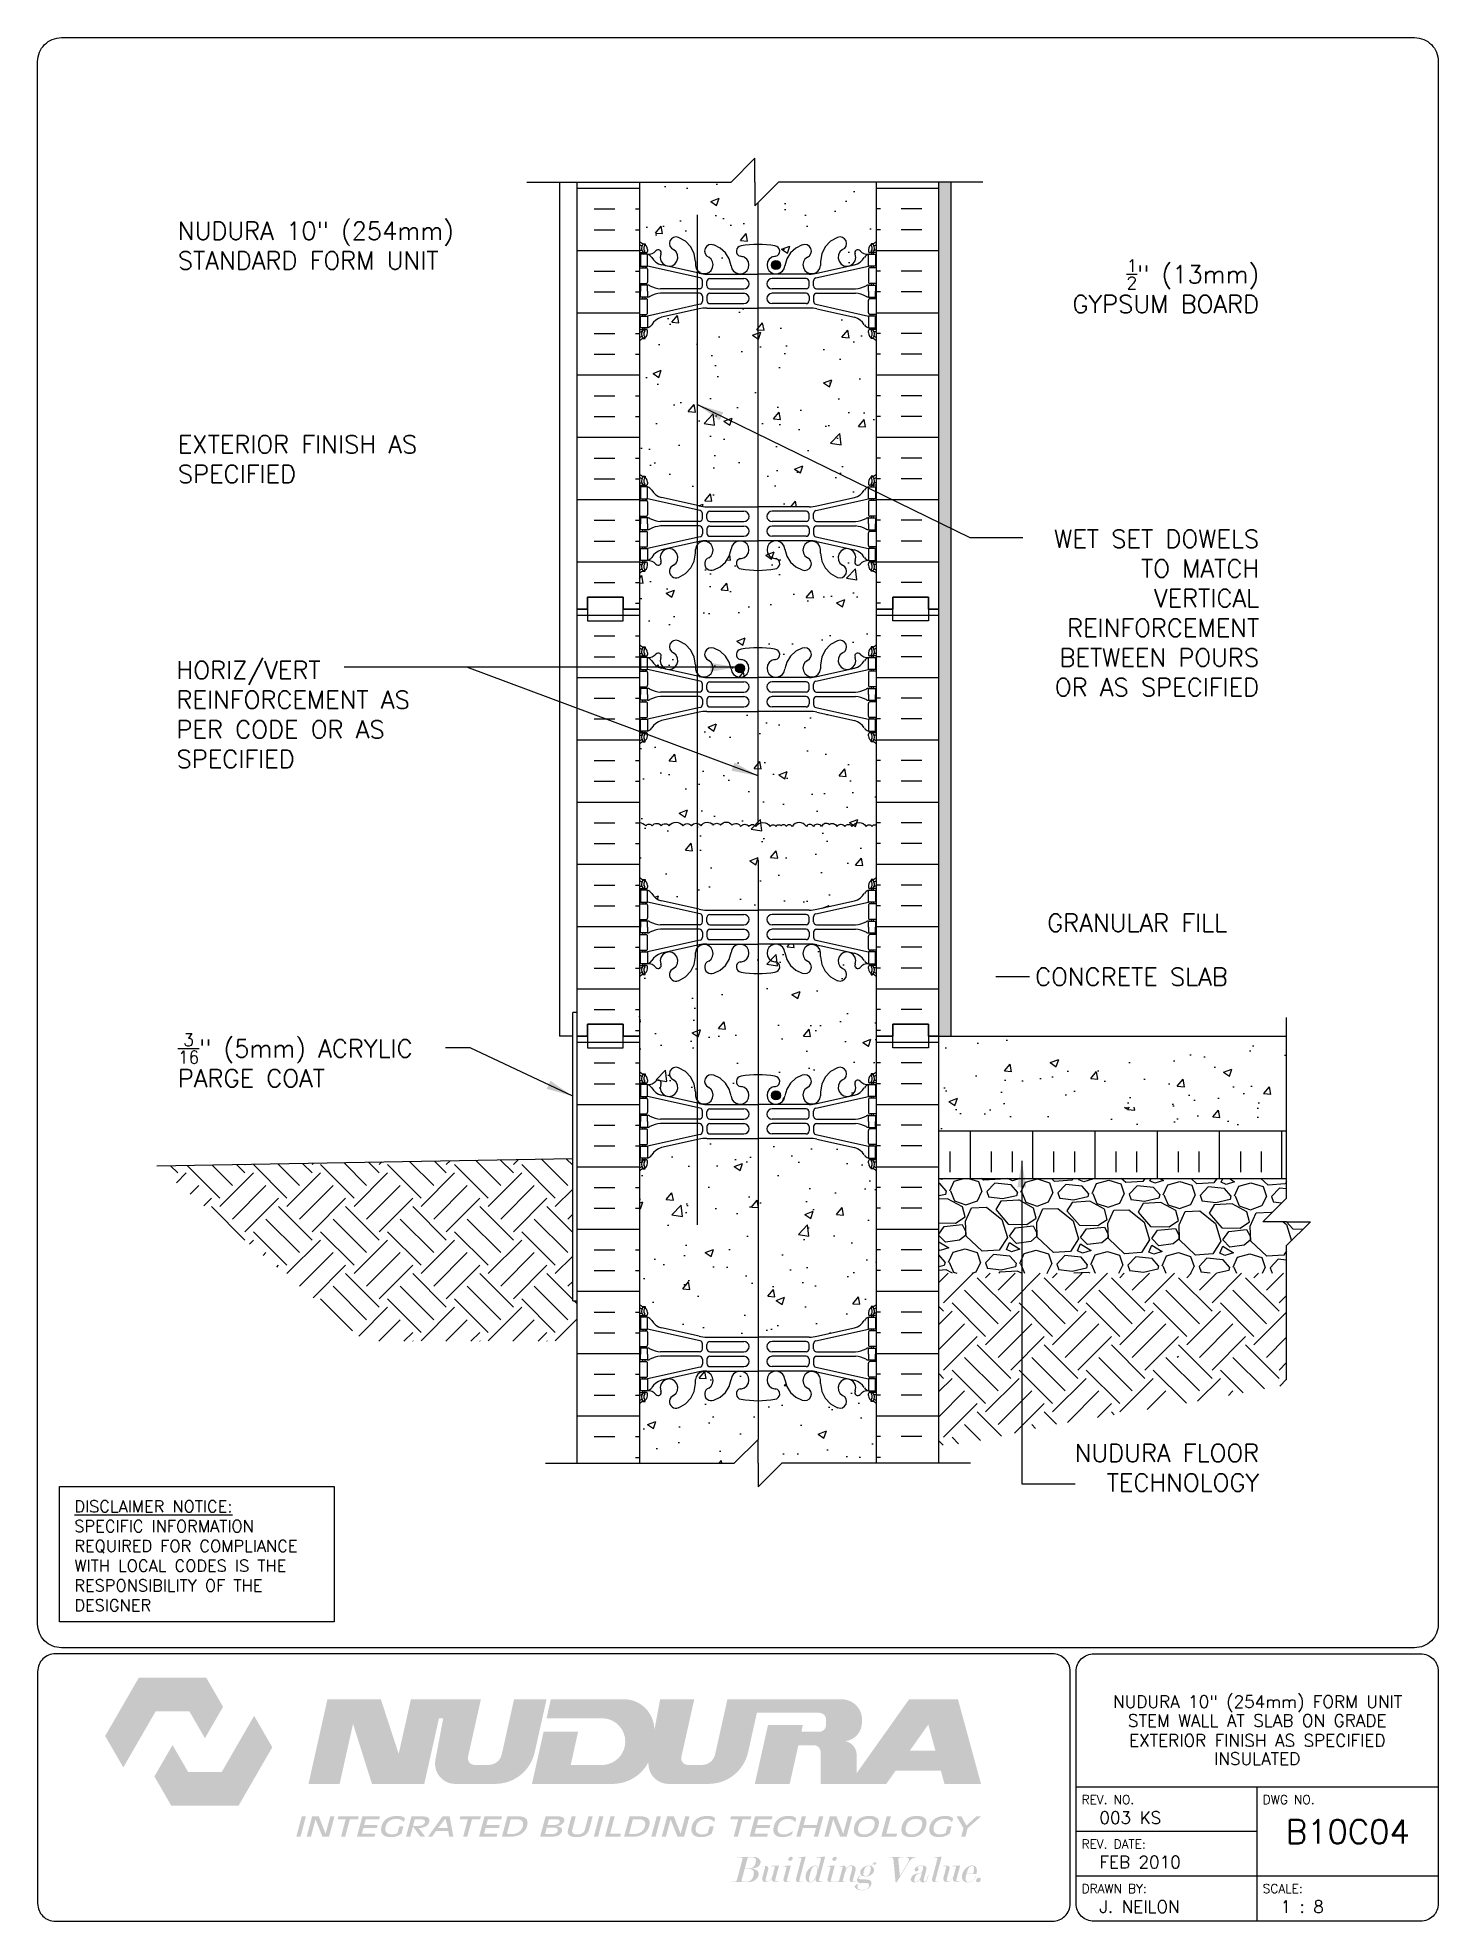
# Paper-space layout 'B10C04' of a CAD drawing. Header units: inches. Extents: x 0.42 to 7.8, y 0.49 to 10.41.
# The model-space entities are those that its viewports show. They can reach past a viewport. Long polylines and large blocks are cut down to what shows.
import ezdxf
from ezdxf.enums import TextEntityAlignment as Align

# ---------------------------------------------------------------- set-up
doc = ezdxf.new("R2010")
doc.units = ezdxf.units.IN
doc.header["$LTSCALE"] = 0.5
doc.header["$MEASUREMENT"] = 0
doc.linetypes.add('DASHED2', pattern=[0.375, 0.25, -0.125])
doc.linetypes.add('DASHEDX2', pattern=[1.5, 1, -0.5])
for name, color, linetype in [('CUT PLANE', 9, 'Continuous'), ('HATCH', 12, 'Continuous'), ('line25', 2, 'Continuous'), ('LINE3', 3, 'Continuous'), ('LINE50', 5, 'Continuous'), ('LINE9', 9, 'Continuous'), ('LOGO', 7, 'Continuous'), ('TBK_LINE65', 3, 'Continuous'), ('TBK_TEXT', 4, 'Continuous'), ('TEXT', 4, 'Continuous'), ('Web_Edge', 9, 'Continuous')]:
    doc.layers.add(name, color=color, linetype=linetype)
doc.styles.add('DIM', font='romans.shx', dxfattribs={"width": 0.7})
doc.styles.add('ROMANS', font='romans.shx', dxfattribs={"height": 1.125})
doc.dimstyles.new('ext_12', dxfattribs={"dimscale": 12, "dimtxt": 0.09375, "dimasz": 0.09375, "dimexe": 0.09375, "dimexo": 0.0625, "dimgap": 0.0625, "dimtad": 1, "dimdec": 1, "dimzin": 3, "dimdsep": 46, "dimlunit": 4, "dimtxsty": 'DIM', "dimcen": 0.09, "dimdle": 0.09375, "dimclrt": 4, "dimadec": 0, "dimazin": 0, "dimtfac": 1, "dimtdec": 1, "dimtmove": 2, "dimatfit": 3, "dimfxl": 1, "dimfrac": 2, "dimtolj": 1, "dimtzin": 0, "dimarcsym": 0})
pattern_1 = [(50, (304.5205, 141.6733), (3.5863, -0.31376), [0.375, -4.125]), (355, (304.5205, 141.6733), (-0.69376, 3.76096), [0.3, -3.3]), (100.451, (304.8194, 141.647), (2.89255, 3.4472), [0.3187, -3.5057]), (46.184, (304.5205, 142.6733), (5.3362, -0.8276), [0.5625, -6.1875]), (96.636, (304.965, 142.6043), (4.6733, 4.8706), [0.47805, -5.25856]), (351.184, (304.5205, 142.6733), (4.6733, 4.8706), [0.45, -4.95]), (21, (305.0205, 142.4233), (2.98454, -2.0131), [0.375, -4.125]), (326, (305.0205, 142.4233), (1.21658, 3.62575), [0.3, -3.3]), (71.451, (305.2692, 142.2555), (4.2011, 1.61265), [0.3187, -3.5057]), (37.5, (304.5205, 141.6733), (0.0608, 1.66447), [0, -3.26, 0, -3.35, 0, -3.3125]), (7.5, (304.5205, 141.6733), (1.31535, 1.97206), [0, -1.91, 0, -3.185, 0, -1.2625]), (327.5, (303.4055, 141.6733), (2.669112, -0.112774), [0, -1.25, 0, -3.9, 0, -5.175]), (317.5, (302.9055, 141.6733), (2.91593, 0.50052), [0, -1.625, 0, -2.59, 0, -3.675])]
pattern_2 = [(50, (0, 0), (3.5863, -0.31376), [0.375, -4.125]), (355, (0, 0), (-0.693757, 3.76096), [0.3, -3.3]), (100.4514, (0.299, -0.026), (2.892547, 3.447198), [0.3187, -3.50571]), (46.1842, (0, 1), (5.336205, -0.827595), [0.5625, -6.1875]), (96.6356, (0.4447, 0.931), (4.67331, 4.87059), [0.47805, -5.258565]), (351.1842, (0, 1), (4.67331, 4.87059), [0.45, -4.95]), (21, (0.5, 0.75), (2.984535, -2.013094), [0.375, -4.125]), (326, (0.5, 0.75), (1.216577, 3.62575), [0.3, -3.3]), (71.4514, (0.7487, 0.5822), (4.201113, 1.612652), [0.3187, -3.50571]), (37.5, (0, 0), (0.0607993, 1.6644693), [0, -3.26, 0, -3.35, 0, -3.3125]), (7.5, (0, 0), (1.315348, 1.972059), [0, -1.91, 0, -3.185, 0, -1.2625]), (327.5, (-1.115, 0), (2.669112, -0.1127744), [0, -1.25, 0, -3.9, 0, -5.175]), (317.5, (-1.615, 0), (2.915931, 0.500525), [0, -1.625, 0, -2.59, 0, -3.675])]

psp = doc.layouts.new('B10C04')

# ---------------------------------------------------------------- texts
at = {"layer": 'TBK_TEXT', "color": 7, "style": 'ROMANS'}
for s, p in [('REV. NO.', (5.9215, 1.107)), ('DWG NO.', (6.876, 1.107)), ('REV. DATE:', (5.9215, 0.8726)), ('DRAWN BY:', (5.9215, 0.6382)), ('SCALE:', (6.876, 0.6382))]:
    psp.add_text(s, height=0.04688, dxfattribs=at).set_placement(p)
at = {"layer": 'TEXT', "insert": (0.6134, 2.7065), "char_height": 0.0625, "width": 1.41371, "attachment_point": 1, "style": 'ROMANS'}
psp.add_mtext('{\\Fromans.shx|c1;\\LDISCLAIMER NOTICE:\\l\\PSPECIFIC INFORMATION REQUIRED FOR COMPLIANCE WITH LOCAL CODES IS THE RESPONSIBILITY OF THE DESIGNER}', dxfattribs=at)

msp = doc.modelspace()

# ---------------------------------------------------------------- texts
at = {"layer": 'TEXT', "style": 'ROMANS'}
for s, p in [(' GRANULAR FILL', (283.615, 184.328)), (' CONCRETE SLAB', (283.102, 182.056))]:
    msp.add_text(s, height=0.75, dxfattribs=at).set_placement(p, align=Align.MIDDLE_LEFT)
at = {"layer": 'TEXT', "insert": (247.478, 212.872), "char_height": 0.75, "width": 12.96959, "attachment_point": 4, "style": 'ROMANS'}
msp.add_mtext('NUDURA 10" (254mm) STANDARD FORM UNIT', dxfattribs=at)
at = {"layer": 'TEXT', "linetype": 'DASHEDX2', "char_height": 0.75, "style": 'ROMANS'}
for s, insert, width, attachment_point in [('\\A1; {\\H0.7x;\\S1/2;}" (13mm) GYPSUM BOARD', (293.065, 211.167), 10.16974, 6), ('EXTERIOR FINISH AS SPECIFIED', (247.478, 203.874), 11.118, 4), ('WET SET DOWELS TO MATCH VERTICAL REINFORCEMENT BETWEEN POURS OR AS SPECIFIED', (293.065, 197.388), 10.16974, 6), ('HORIZ/VERT REINFORCEMENT AS PER CODE OR AS SPECIFIED', (247.422, 193.109), 11.118, 4), ('\\A1;{\\H0.7x;\\S3/16;}" (5mm) ACRYLIC PARGE COAT', (247.478, 178.532), 11.118, 4), ('NUDURA FLOOR TECHNOLOGY', (293.065, 161.358), 10.16974, 6)]:
    msp.add_mtext(s, dxfattribs=dict(at, insert=insert, width=width, attachment_point=attachment_point))

# ---------------------------------------------------------------- blocks, each defined once
blk = doc.blocks.new('TITLEBLOCK-Tag')
at = {"style": 'ROMANS'}
for tag, height, p in [('TITLE_LINE_1', 0.0625, (0.927, -0.1328)), ('TITLE_LINE_2', 0.0625, (0.9294, -0.2258)), ('CENTRE-LINE-3', 0.0625, (0.927, -0.3246)), ('TITLE_LINE_4', 0.0625, (0.927, -0.4299)), ('TITLE_LINE_5', 0.0625, (0.927, -0.526)), ('DWG', 0.125, (1.4043, -0.9102))]:
    blk.add_attdef(tag, text='', height=height, dxfattribs=at).set_placement(p, align=Align.MIDDLE_CENTER)
for tag, p in [('LATEST_REVISION', (0.0954, -0.8366)), ('REVISION_DATE', (0.0954, -1.071)), ('DRAWN_BY', (0.0954, -1.3053)), ('SCALE', (1.0499, -1.3053))]:
    blk.add_attdef(tag, text='', height=0.0469, dxfattribs=at).set_placement(p, align=Align.MIDDLE_LEFT)

# ---------------------------------------------------------------- hatches: boundary and pattern name
h = msp.add_hatch()
h.set_pattern_fill('AR-CONC', color=12, scale=0.02, style=0)
h.set_pattern_definition([(50, (-960.0803, 72.4904), (3.6436934, -0.318782), [0.381, -4.191]), (355, (-960.0803, 72.4904), (-0.704857, 3.821133), [0.3048, -3.3528]), (100.451, (-959.7767, 72.464), (2.93885, 3.502334), [0.3238, -3.5618]), (46.1842, (-960.0803, 73.5064), (5.421581, -0.840847), [0.5715, -6.2865]), (96.6356, (-959.6285, 73.4363), (4.748085, 4.948511), [0.4857, -5.3427]), (351.184, (-960.0803, 73.5064), (4.748092, 4.948502), [0.4572, -5.0292]), (21, (-959.5723, 73.2524), (3.0322976, -2.0453104), [0.381, -4.191]), (326, (-959.5723, 73.2524), (1.236041, 3.683759), [0.3048, -3.3528]), (71.4514, (-959.3196, 73.082), (4.26833, 1.638457), [0.3238, -3.5618]), (37.5, (-960.0803, 72.4904), (0.061772, 1.6911008), [0, -3.31216, 0, -3.4036, 0, -3.3655]), (7.5, (-960.0803, 72.4904), (1.3363933, 2.0036115), [0, -1.94056, 0, -3.23596, 0, -1.2827]), (327.5, (-961.2132, 72.4904), (2.7118119, -0.1145749), [0, -1.27, 0, -3.9624, 0, -5.2578]), (317.5, (-961.7212, 72.4904), (2.9625836, 0.50853), [0, -1.651, 0, -2.63144, 0, -3.7338])])
h.paths.add_polyline_path([(294.222, 179.556), (280.895, 179.556), (280.895, 176.814), (280.895, 176.556), (294.222, 176.556)])
h.paths.add_polyline_path([(280.895, 179.556), (279.561, 179.556), (279.561, 176.556), (280.895, 176.556), (280.895, 176.814)])
h = msp.add_hatch()
h.set_pattern_fill('AR-CONC', color=12, scale=0.5, style=0)
h.set_pattern_definition(pattern_1)
h.paths.add_polyline_path([(280.69, 176.556), (279.561, 176.556), (279.561, 175.556), (280.69, 175.556)])
h = msp.add_hatch()
h.set_pattern_fill('AR-CONC', color=12, scale=0.5, style=0)
h.set_pattern_definition(pattern_1)
h.paths.add_polyline_path([(294.222, 175.556), (294.222, 176.556), (280.69, 176.556), (280.69, 175.556)])
h = msp.add_hatch()
h.set_pattern_fill('AR-CONC', color=12, scale=0.5, style=0)
h.set_pattern_definition(pattern_2)
h.paths.add_polyline_path([(271.919, 164.186, -0.046405), (271.222, 164.251, -0.843243), (271.188, 164.683, 0.055617), (271.367, 164.729, 1.661382), (270.806, 165.082, -0.30095), (270.07, 164.209, -1), (269.856, 164.72, 1.661382), (269.295, 165.073), (269.296, 164.908, -0.311223), (268.587, 163.892, -1), (268.373, 164.403, 2.155404), (267.835, 164.598), (267.846, 164.576, -0.8344), (267.635, 164.451, -0.000004), (267.635, 164.451, 0.23174), (267.277, 164.602), (267.172, 164.602), (267.172, 164.532), (267.22, 164.532, -0.414214), (267.282, 164.469), (267.282, 164.402, -0.249069), (267.172, 164.195), (267.172, 164.153), (267.082, 164.153, 0.08841), (266.936, 164.056), (266.936, 161.556), (270.936, 161.556), (271.919, 162.538)])
at = {"layer": 'HATCH'}
h = msp.add_hatch(dxfattribs=at)
h.set_pattern_fill('INSUL', color=256, scale=7, style=0)
h.set_pattern_definition([(0, (-2659.2254, -199.4539), (0, 2.625), []), (0, (-2659.2254, -198.5789), (0, 2.625), [0.875, -0.875]), (0, (-2659.2254, -197.7039), (0, 2.625), [0.875, -0.875])])
h.paths.add_polyline_path([(264.311, 197.556), (264.749, 197.556), (264.749, 198.056), (266.249, 198.056), (266.249, 197.556), (266.936, 197.556), (266.936, 215.556), (266.249, 215.556), (266.249, 216.056), (264.749, 216.056), (264.749, 215.556), (264.311, 215.556)])
h = msp.add_hatch(dxfattribs=at)
h.set_pattern_fill('AR-CONC', color=256, scale=0.5, style=0)
h.set_pattern_definition(pattern_2)
h.paths.add_polyline_path([(271.555, 216.308), (270.803, 215.556), (266.936, 215.556), (266.936, 213.056, 0.08841), (267.082, 212.958), (267.172, 212.958), (267.172, 212.917, -0.249069), (267.282, 212.709), (267.282, 212.642, -0.414214), (267.22, 212.579), (267.172, 212.579), (267.172, 212.509), (267.277, 212.509, -0.155529), (267.453, 212.375, 0.180914), (267.871, 212.064), (269.451, 211.711, 0.054974), (269.778, 211.675), (271.555, 211.675), (271.555, 212.052, -0.95707), (270.806, 212.03, 0.30095), (270.07, 212.902, 0.997129), (269.855, 212.392, 1798.123577), (269.854, 212.392, 0.001994), (269.856, 212.391, -1.661382), (269.295, 212.038), (269.296, 212.203, 0.311223), (268.587, 213.219, 0.999644), (268.373, 212.708, -0.999644), (268.587, 213.219, -0.311223), (269.296, 212.203), (269.295, 212.038, 1.661382), (269.856, 212.391, -1), (270.07, 212.902, -0.30095), (270.806, 212.03, 0.95707), (271.555, 212.052), (271.555, 212.063, 0.264616), (271.367, 212.382, 0.055617), (271.188, 212.428, -0.843243), (271.222, 212.86, -0.02226), (271.555, 212.908)])
h = msp.add_hatch(dxfattribs=at)
h.set_pattern_fill('AR-CONC', color=256, scale=0.5, style=0)
h.set_pattern_definition(pattern_2)
h.paths.add_polyline_path([(276.936, 215.556), (272.803, 215.556), (271.803, 214.556), (271.803, 215.556), (271.803, 216.556), (271.555, 216.308), (271.555, 212.908, -0.025258), (271.936, 212.925, -0.047544), (272.65, 212.86, -0.843243), (272.684, 212.428, 0.055617), (272.505, 212.382, 1.661382), (273.066, 212.03, -0.30095), (273.802, 212.902, -1), (274.016, 212.391, 1.661382), (274.577, 212.038), (274.576, 212.203, -0.311223), (275.285, 213.219, -1), (275.499, 212.708, 2.155404), (276.038, 212.514), (276.026, 212.535, -0.8344), (276.237, 212.661, -0.000004), (276.237, 212.661, 0.23174), (276.595, 212.509), (276.7, 212.509), (276.7, 212.579), (276.653, 212.579, -0.414214), (276.59, 212.642), (276.59, 212.709, -0.249069), (276.7, 212.917), (276.7, 212.958), (276.79, 212.958, 0.088416), (276.936, 213.056)])
h = msp.add_hatch(dxfattribs=at)
h.set_pattern_fill('INSUL', color=256, scale=7, style=0)
h.set_pattern_definition([(180, (3203.0977, -199.4539), (0, 2.625), []), (180, (3203.0977, -198.5789), (0, 2.625), [0.875, -0.875]), (180, (3203.0977, -197.7039), (0, 2.625), [0.875, -0.875])])
h.paths.add_polyline_path([(279.561, 197.556), (279.124, 197.556), (279.124, 198.056), (277.624, 198.056), (277.624, 197.556), (276.936, 197.556), (276.936, 215.556), (277.624, 215.556), (277.624, 216.056), (279.124, 216.056), (279.124, 215.556), (279.561, 215.556)])
h = msp.add_hatch(dxfattribs=at)
h.set_pattern_fill('AR-SAND', color=256, scale=0.25, style=0)
h.set_pattern_definition([(37.5, (304.52053, 141.6733), (-0.0157483, 0.481706), [0, -0.38, 0, -0.425, 0, -0.40625]), (7.5, (304.52053, 141.6733), (0.442444, 0.7055365), [0, -0.205, 0, -0.3425, 0, -0.13125]), (327.5, (304.21303, 141.6733), (0.7785355, 0.0014148), [0, -0.125, 0, -0.45, 0, -0.5875]), (317.5, (304.21303, 141.6733), (0.7515317, 0.219419), [0, -0.0625, 0, -0.295, 0, -0.3375])])
h.paths.add_polyline_path([(280.061, 215.556), (279.561, 215.556), (279.561, 197.556), (279.561, 179.556), (280.061, 179.556)])
h = msp.add_hatch(dxfattribs=at)
h.set_pattern_fill('AR-CONC', color=256, scale=0.5)
h.set_pattern_definition([(50, (0, 0), (3.5863, -0.31376), [0.375, -4.125]), (355, (0, 0), (-0.693757, 3.76096), [0.3, -3.3]), (100.4514, (0.299, -0.026), (2.892544, 3.4472), [0.3187, -3.50571]), (46.1842, (0, 1), (5.336207, -0.827596), [0.5625, -6.1875]), (96.6356, (0.4447, 0.931), (4.67331, 4.87059), [0.47805, -5.25857]), (351.1842, (0, 1), (4.67331, 4.87059), [0.45, -4.95]), (21, (0.5, 0.75), (2.984535, -2.013094), [0.375, -4.125]), (326, (0.5, 0.75), (1.216577, 3.62575), [0.3, -3.3]), (71.4514, (0.7487, 0.5822), (4.201112, 1.612656), [0.3187, -3.50571]), (37.5, (0, 0), (0.0607993, 1.6644693), [0, -3.26, 0, -3.35, 0, -3.3125]), (7.5, (0, 0), (1.315348, 1.972059), [0, -1.91, 0, -3.185, 0, -1.2625]), (327.5, (-1.115, 0), (2.669112, -0.1127744), [0, -1.25, 0, -3.9, 0, -5.175]), (317.5, (-1.615, 0), (2.915931, 0.500525), [0, -1.625, 0, -2.59, 0, -3.675])])
h.paths.add_polyline_path([(276.936, 164.056, 0.088416), (276.79, 164.153), (276.7, 164.153), (276.7, 164.195, -0.249069), (276.59, 164.402), (276.59, 164.469, -0.414214), (276.653, 164.532), (276.7, 164.532), (276.7, 164.602), (276.595, 164.602, 0.231736), (276.237, 164.451, -0.940476), (276.039, 164.603, 2.135543), (275.499, 164.403, -1), (275.285, 163.892, -0.311223), (274.576, 164.908), (274.577, 165.073, 1.661382), (274.016, 164.72, -1), (273.802, 164.209, -0.307094), (273.064, 165.105, 1.604516), (272.505, 164.729, 0.055617), (272.684, 164.683, -0.843243), (272.65, 164.251, -0.047544), (271.936, 164.186), (271.936, 162.556), (271.936, 161.556), (271.936, 160.556), (272.936, 161.556), (276.936, 161.556)])
h.paths.add_polyline_path([(276.595, 174.409, -0.168672), (276.409, 174.559, 0.17445), (276.002, 174.855), (274.421, 175.208, 0.054974), (274.094, 175.244), (271.936, 175.244), (271.936, 166.867), (274.094, 166.867, 0.054974), (274.421, 166.903), (276.002, 167.256, 0.17445), (276.409, 167.552, -0.168672), (276.595, 167.702), (276.7, 167.702), (276.7, 167.772), (276.653, 167.772, -0.414214), (276.59, 167.834), (276.59, 167.902, -0.249069), (276.7, 168.109), (276.7, 168.151), (276.79, 168.151, 0.088416), (276.936, 168.248), (276.936, 173.863, 0.088416), (276.79, 173.961), (276.7, 173.961), (276.7, 174.002, -0.249069), (276.59, 174.209), (276.59, 174.277, -0.414214), (276.653, 174.339), (276.7, 174.339), (276.7, 174.409)])
h.paths.add_polyline_path([(271.936, 175.244), (271.936, 175.244), (269.778, 175.244, 0.054974), (269.451, 175.208), (267.871, 174.855, 0.17445), (267.463, 174.559, -0.168672), (267.277, 174.409), (267.172, 174.409), (267.172, 174.339), (267.22, 174.339, -0.414214), (267.282, 174.277), (267.282, 174.209, -0.249069), (267.172, 174.002), (267.172, 173.961), (267.082, 173.961, 0.08841), (266.936, 173.863), (266.936, 168.248, 0.08841), (267.082, 168.151), (267.172, 168.151), (267.172, 168.109, -0.249069), (267.282, 167.902), (267.282, 167.834, -0.414214), (267.22, 167.772), (267.172, 167.772), (267.172, 167.702), (267.277, 167.702, -0.168672), (267.463, 167.552, 0.17445), (267.871, 167.256), (269.451, 166.903, 0.054974), (269.778, 166.867), (271.936, 166.867)])
h.paths.add_polyline_path([(276.936, 188.445, 0.440416), (276.744, 188.397, 0.520567), (276.501, 188.397, 0.520567), (275.898, 188.397, 0.520567), (275.603, 188.397, 0.520567), (275.257, 188.397, 0.450483), (274.936, 188.48, 0.450483), (274.615, 188.397, 0.520567), (274.269, 188.397, 0.520567), (273.974, 188.397, 0.520567), (273.371, 188.397, 0.520567), (273.128, 188.397, 0.520567), (272.91, 188.422, 0.520567), (272.692, 188.397, 0.520567), (272.448, 188.397, 0.520567), (271.845, 188.397, 0.520567), (271.551, 188.397, 0.520567), (271.204, 188.397, 0.520567), (270.845, 188.448, 0.520567), (270.358, 188.448, 0.520567), (270.05, 188.448, 0.520567), (269.537, 188.422, 0.191729), (269.382, 188.524), (269.382, 184.919), (269.451, 184.903, 0.054974), (269.778, 184.867), (271.936, 184.867), (274.094, 184.867, 0.054974), (274.421, 184.903), (276.002, 185.256, 0.17445), (276.409, 185.552, -0.168672), (276.595, 185.702), (276.7, 185.702), (276.7, 185.772), (276.653, 185.772, -0.414214), (276.59, 185.834), (276.59, 185.902, -0.249069), (276.7, 186.109), (276.7, 186.151), (276.79, 186.151, 0.088416), (276.936, 186.248)])
h.paths.add_polyline_path([(269.382, 188.524, 0.298995), (269.127, 188.422, 0.520567), (268.768, 188.422, 0.520567), (268.191, 188.422, 0.520567), (267.858, 188.422, 0.520567), (267.473, 188.422, 0.520567), (267.204, 188.422, 0.254004), (266.936, 188.556), (266.936, 186.248, 0.08841), (267.082, 186.151), (267.172, 186.151), (267.172, 186.109, -0.249069), (267.282, 185.902), (267.282, 185.834, -0.414214), (267.22, 185.772), (267.172, 185.772), (267.172, 185.702), (267.277, 185.702, -0.168672), (267.463, 185.552, 0.17445), (267.871, 185.256), (269.382, 184.919)])
h.paths.add_polyline_path([(269.382, 193.192), (267.871, 192.855, 0.17445), (267.463, 192.559, -0.168672), (267.277, 192.409), (267.172, 192.409), (267.172, 192.339), (267.22, 192.339, -0.414214), (267.282, 192.277), (267.282, 192.209, -0.249069), (267.172, 192.002), (267.172, 191.961), (267.082, 191.961, 0.08841), (266.936, 191.863), (266.936, 188.556, -0.254004), (267.204, 188.422, -0.520567), (267.473, 188.422, -0.520567), (267.858, 188.422, -0.520567), (268.191, 188.422, -0.520567), (268.768, 188.422, -0.520567), (269.127, 188.422, -0.298995), (269.382, 188.524)])
h.paths.add_polyline_path([(276.936, 191.863, 0.088416), (276.79, 191.961), (276.7, 191.961), (276.7, 192.002, -0.249069), (276.59, 192.209), (276.59, 192.277, -0.414214), (276.653, 192.339), (276.7, 192.339), (276.7, 192.409), (276.595, 192.409, -0.168672), (276.409, 192.559, 0.17445), (276.002, 192.855), (274.421, 193.208, 0.054974), (274.094, 193.244), (271.936, 193.244), (271.936, 188.487, -0.413927), (272.448, 188.397, -0.520567), (272.692, 188.397, -0.520567), (272.91, 188.422, -0.520567), (273.128, 188.397, -0.520567), (273.371, 188.397, -0.520567), (273.974, 188.397, -0.520567), (274.269, 188.397, -0.520567), (274.615, 188.397, -0.450483), (274.936, 188.48, -0.450483), (275.257, 188.397, -0.520567), (275.603, 188.397, -0.520567), (275.898, 188.397, -0.520567), (276.501, 188.397, -0.520567), (276.744, 188.397, -0.440416), (276.936, 188.445)])
h.paths.add_polyline_path([(271.936, 193.244), (269.778, 193.244, 0.054974), (269.451, 193.208), (269.382, 193.192), (269.382, 188.524, -0.191729), (269.537, 188.422, -0.520567), (270.05, 188.448, -0.520567), (270.358, 188.448, -0.520567), (270.845, 188.448, -0.520567), (271.204, 188.397, -0.520567), (271.551, 188.397, -0.520567), (271.845, 188.397, -0.087735), (271.936, 188.487)])
h.paths.add_polyline_path([(269.382, 210.192), (267.871, 209.855, 0.17445), (267.463, 209.559, -0.168672), (267.277, 209.409), (267.172, 209.409), (267.172, 209.339), (267.22, 209.339, -0.414214), (267.282, 209.277), (267.282, 209.209, -0.249069), (267.172, 209.002), (267.172, 208.961), (267.082, 208.961, 0.08841), (266.936, 208.863), (266.936, 203.248, 0.08841), (267.082, 203.151), (267.172, 203.151), (267.172, 203.109, -0.249069), (267.282, 202.902), (267.282, 202.834, -0.414214), (267.22, 202.772), (267.172, 202.772), (267.172, 202.702), (267.277, 202.702, -0.168672), (267.463, 202.552, 0.17445), (267.871, 202.256), (269.382, 201.919)])
h.paths.add_polyline_path([(271.936, 210.244), (271.936, 210.244), (269.778, 210.244, 0.054974), (269.451, 210.208), (269.382, 210.192), (269.382, 201.919), (269.451, 201.903, 0.054974), (269.778, 201.867), (271.936, 201.867)])
h.paths.add_polyline_path([(276.936, 208.863, 0.088416), (276.79, 208.961), (276.7, 208.961), (276.7, 209.002, -0.249069), (276.59, 209.209), (276.59, 209.277, -0.414214), (276.653, 209.339), (276.7, 209.339), (276.7, 209.409), (276.595, 209.409, -0.168672), (276.409, 209.559, 0.17445), (276.002, 209.855), (274.421, 210.208, 0.054974), (274.094, 210.244), (271.936, 210.244), (271.936, 201.867), (274.094, 201.867, 0.054974), (274.421, 201.903), (276.002, 202.256, 0.17445), (276.409, 202.552, -0.168672), (276.595, 202.702), (276.7, 202.702), (276.7, 202.772), (276.653, 202.772, -0.414214), (276.59, 202.834), (276.59, 202.902, -0.249069), (276.7, 203.109), (276.7, 203.151), (276.79, 203.151, 0.088416), (276.936, 203.248)])
h = msp.add_hatch(dxfattribs=at)
h.set_pattern_fill('AR-CONC', color=256, scale=0.5, style=0)
h.set_pattern_definition(pattern_2)
h.paths.add_polyline_path([(271.555, 199.204, -0.02226), (271.222, 199.251, -0.843243), (271.188, 199.683, 0.055617), (271.367, 199.729, 0.264616), (271.555, 200.049), (271.555, 200.059, 0.95707), (270.806, 200.082, -0.30095), (270.07, 199.209, -1), (269.856, 199.72, 1.661382), (269.295, 200.073), (269.296, 199.908, -0.311223), (268.587, 198.892, -1), (268.373, 199.403, 2.155404), (267.835, 199.598), (267.846, 199.576, -0.8344), (267.635, 199.451, -0.000004), (267.635, 199.451, 0.23174), (267.277, 199.602), (267.172, 199.602), (267.172, 199.532), (267.22, 199.532, -0.414214), (267.282, 199.469), (267.282, 199.402, -0.249069), (267.172, 199.195), (267.172, 199.153), (267.082, 199.153, 0.08841), (266.936, 199.056), (266.936, 197.556), (266.936, 196.056, 0.08841), (267.082, 195.958), (267.172, 195.958), (267.172, 195.917, -0.249069), (267.282, 195.709), (267.282, 195.642, -0.414214), (267.22, 195.579), (267.172, 195.579), (267.172, 195.509), (267.277, 195.509, -0.155529), (267.453, 195.375, 0.180914), (267.871, 195.064), (269.451, 194.711, 0.054974), (269.778, 194.675), (271.555, 194.675), (271.555, 195.052, -0.95707), (270.806, 195.03, 0.30095), (270.07, 195.902, 0.997129), (269.855, 195.392, 1798.123577), (269.854, 195.392, 0.001994), (269.856, 195.391, -1.661382), (269.295, 195.038), (269.296, 195.203, 0.311223), (268.587, 196.219, 0.999644), (268.373, 195.708, -0.999644), (268.587, 196.219, -0.311223), (269.296, 195.203), (269.295, 195.038, 1.661382), (269.856, 195.391, -1), (270.07, 195.902, -0.30095), (270.806, 195.03, 0.95707), (271.555, 195.052), (271.555, 195.063, 0.264616), (271.367, 195.382, 0.055617), (271.188, 195.428, -0.843243), (271.222, 195.86, -0.02226), (271.555, 195.908)])
h = msp.add_hatch(dxfattribs=at)
h.set_pattern_fill('AR-CONC', color=256, scale=0.5, style=0)
h.set_pattern_definition(pattern_2)
h.paths.add_polyline_path([(276.936, 199.056, 0.088416), (276.79, 199.153), (276.7, 199.153), (276.7, 199.195, -0.249069), (276.59, 199.402), (276.59, 199.469, -0.414214), (276.653, 199.532), (276.7, 199.532), (276.7, 199.602), (276.595, 199.602, -0.155529), (276.419, 199.736, 0.180914), (276.002, 200.047), (274.421, 200.4, 0.054974), (274.094, 200.436), (271.936, 200.436), (271.555, 200.436), (271.555, 200.059, -0.006822), (271.555, 200.049), (271.555, 199.204, 0.025258), (271.936, 199.186, 0.047544), (272.65, 199.251, 0.843243), (272.684, 199.683, -0.055617), (272.505, 199.729, -1.661382), (273.066, 200.082, 0.30095), (273.802, 199.209, 0.997129), (274.017, 199.72, 1798.123577), (274.018, 199.72, 0.001994), (274.016, 199.72, -1.661382), (274.577, 200.073), (274.576, 199.908, 0.311223), (275.285, 198.892, 0.999644), (275.499, 199.403, -0.999644), (275.285, 198.892, -0.311223), (274.576, 199.908), (274.577, 200.073, 1.661382), (274.016, 199.72, -1), (273.802, 199.209, -0.30095), (273.066, 200.082, 1.661382), (272.505, 199.729, 0.055617), (272.684, 199.683, -0.843243), (272.65, 199.251, -0.047544), (271.936, 199.186, -0.025258), (271.555, 199.204), (271.555, 195.908, -0.025258), (271.936, 195.925, -0.047544), (272.65, 195.86, -0.843243), (272.684, 195.428, 0.055617), (272.505, 195.382, 1.661382), (273.066, 195.03, -0.30095), (273.802, 195.902, -1), (274.016, 195.391, 1.661382), (274.577, 195.038), (274.576, 195.203, -0.311223), (275.285, 196.219, -1), (275.499, 195.708, 2.155404), (276.038, 195.514), (276.026, 195.535, -0.8344), (276.237, 195.661, -0.000004), (276.237, 195.661, 0.23174), (276.595, 195.509), (276.7, 195.509), (276.7, 195.579), (276.653, 195.579, -0.414214), (276.59, 195.642), (276.59, 195.709, -0.249069), (276.7, 195.917), (276.7, 195.958), (276.79, 195.958, 0.088416), (276.936, 196.056), (276.936, 197.556)])
h = msp.add_hatch(dxfattribs=at)
h.set_pattern_fill('INSUL', color=256, scale=7, style=0)
h.set_pattern_definition([(0, (-2659.2254, -217.4539), (0, 2.625), []), (0, (-2659.2254, -216.5789), (0, 2.625), [0.875, -0.875]), (0, (-2659.2254, -215.7039), (0, 2.625), [0.875, -0.875])])
h.paths.add_polyline_path([(264.311, 179.556), (264.749, 179.556), (264.749, 180.056), (266.249, 180.056), (266.249, 179.556), (266.936, 179.556), (266.936, 197.556), (266.249, 197.556), (266.249, 198.056), (264.749, 198.056), (264.749, 197.556), (264.311, 197.556)])
h = msp.add_hatch(dxfattribs=at)
h.set_pattern_fill('INSUL', color=256, scale=7, style=0)
h.set_pattern_definition([(180, (3203.0977, -217.4539), (0, 2.625), []), (180, (3203.0977, -216.5789), (0, 2.625), [0.875, -0.875]), (180, (3203.0977, -215.7039), (0, 2.625), [0.875, -0.875])])
h.paths.add_polyline_path([(279.561, 179.556), (279.124, 179.556), (279.124, 180.056), (277.624, 180.056), (277.624, 179.556), (276.936, 179.556), (276.936, 197.556), (277.624, 197.556), (277.624, 198.056), (279.124, 198.056), (279.124, 197.556), (279.561, 197.556)])
h = msp.add_hatch(dxfattribs=at)
h.set_pattern_fill('AR-CONC', color=256, scale=0.5, style=0)
h.set_pattern_definition(pattern_2)
h.paths.add_polyline_path([(271.555, 182.204, -0.02226), (271.222, 182.251, -0.843243), (271.188, 182.683, 0.055617), (271.367, 182.729, 0.264616), (271.555, 183.049), (271.555, 183.059, 0.95707), (270.806, 183.082, -0.30095), (270.07, 182.209, -1), (269.856, 182.72, 1.661382), (269.295, 183.073), (269.296, 182.908, -0.311223), (268.587, 181.892, -1), (268.373, 182.403, 2.155404), (267.835, 182.598), (267.846, 182.576, -0.8344), (267.635, 182.451, -0.000004), (267.635, 182.451, 0.23174), (267.277, 182.602), (267.172, 182.602), (267.172, 182.532), (267.22, 182.532, -0.414214), (267.282, 182.469), (267.282, 182.402, -0.249069), (267.172, 182.195), (267.172, 182.153), (267.082, 182.153, 0.08841), (266.936, 182.056), (266.936, 179.556), (266.936, 178.056, 0.08841), (267.082, 177.958), (267.172, 177.958), (267.172, 177.917, -0.249069), (267.282, 177.709), (267.282, 177.642, -0.414214), (267.22, 177.579), (267.172, 177.579), (267.172, 177.509), (267.277, 177.509, -0.155529), (267.453, 177.375, 0.180914), (267.871, 177.064), (269.451, 176.711, 0.054974), (269.778, 176.675), (271.555, 176.675), (271.555, 177.052, -0.95707), (270.806, 177.03, 0.30095), (270.07, 177.902, 0.997129), (269.855, 177.392, 1798.123577), (269.854, 177.392, 0.001994), (269.856, 177.391, -1.661382), (269.295, 177.038), (269.296, 177.203, 0.311223), (268.587, 178.219, 0.999644), (268.373, 177.708, -0.999644), (268.587, 178.219, -0.311223), (269.296, 177.203), (269.295, 177.038, 1.661382), (269.856, 177.391, -1), (270.07, 177.902, -0.30095), (270.806, 177.03, 0.95707), (271.555, 177.052), (271.555, 177.063, 0.264616), (271.367, 177.382, 0.055617), (271.188, 177.428, -0.843243), (271.222, 177.86, -0.02226), (271.555, 177.908)])
h = msp.add_hatch(dxfattribs=at)
h.set_pattern_fill('AR-CONC', color=256, scale=0.5, style=0)
h.set_pattern_definition(pattern_2)
h.paths.add_polyline_path([(276.936, 182.056, 0.088416), (276.79, 182.153), (276.7, 182.153), (276.7, 182.195, -0.249069), (276.59, 182.402), (276.59, 182.469, -0.414214), (276.653, 182.532), (276.7, 182.532), (276.7, 182.602), (276.595, 182.602, -0.155529), (276.419, 182.736, 0.180914), (276.002, 183.047), (274.421, 183.4, 0.054974), (274.094, 183.436), (271.936, 183.436), (271.919, 183.436), (271.919, 182.186, 0.001137), (271.936, 182.186, 0.047544), (272.65, 182.251, 0.843243), (272.684, 182.683, -0.055617), (272.505, 182.729, -1.661382), (273.066, 183.082, 0.30095), (273.802, 182.209, 0.997129), (274.017, 182.72, 1798.123577), (274.018, 182.72, 0.001994), (274.016, 182.72, -1.661382), (274.577, 183.073), (274.576, 182.908, 0.311223), (275.285, 181.892, 0.999644), (275.499, 182.403, -0.999644), (275.285, 181.892, -0.311223), (274.576, 182.908), (274.577, 183.073, 1.661382), (274.016, 182.72, -1), (273.802, 182.209, -0.30095), (273.066, 183.082, 1.661382), (272.505, 182.729, 0.055617), (272.684, 182.683, -0.843243), (272.65, 182.251, -0.047544), (271.936, 182.186, -0.001137), (271.919, 182.186), (271.919, 177.925, -0.001137), (271.936, 177.925, -0.047544), (272.65, 177.86, -0.843243), (272.684, 177.428, 0.055617), (272.505, 177.382, 1.661382), (273.066, 177.03, -0.30095), (273.802, 177.902, -1), (274.016, 177.391, 1.661382), (274.577, 177.038), (274.576, 177.203, -0.311223), (275.285, 178.219, -1), (275.499, 177.708, 2.155404), (276.038, 177.514), (276.026, 177.535, -0.8344), (276.237, 177.661, -0.000004), (276.237, 177.661, 0.23174), (276.595, 177.509), (276.7, 177.509), (276.7, 177.579), (276.653, 177.579, -0.414214), (276.59, 177.642), (276.59, 177.709, -0.249069), (276.7, 177.917), (276.7, 177.958), (276.79, 177.958, 0.088416), (276.936, 178.056), (276.936, 179.556)])
h = msp.add_hatch(dxfattribs=at)
h.set_pattern_fill('INSUL', color=256, scale=7, style=0)
h.set_pattern_definition([(0, (-2659.2254, -235.4539), (0, 2.625), []), (0, (-2659.2254, -234.5789), (0, 2.625), [0.875, -0.875]), (0, (-2659.2254, -233.7039), (0, 2.625), [0.875, -0.875])])
h.paths.add_polyline_path([(264.311, 161.556), (264.749, 161.556), (264.749, 162.056), (266.249, 162.056), (266.249, 161.556), (266.936, 161.556), (266.936, 179.556), (266.249, 179.556), (266.249, 180.056), (264.749, 180.056), (264.749, 179.556), (264.311, 179.556)])
h = msp.add_hatch(dxfattribs=at)
h.set_pattern_fill('INSUL', color=256, scale=7, style=0)
h.set_pattern_definition([(180, (3203.0977, -235.4539), (0, 2.625), []), (180, (3203.0977, -234.5789), (0, 2.625), [0.875, -0.875]), (180, (3203.0977, -233.7039), (0, 2.625), [0.875, -0.875])])
h.paths.add_polyline_path([(279.561, 161.556), (279.124, 161.556), (279.124, 162.056), (277.624, 162.056), (277.624, 161.556), (276.936, 161.556), (276.936, 179.556), (277.624, 179.556), (277.624, 180.056), (279.124, 180.056), (279.124, 179.556), (279.561, 179.556)])
h = msp.add_hatch(dxfattribs=at)
h.set_pattern_fill('INSUL', color=256, scale=7, angle=90, style=0)
h.set_pattern_definition([(270, (304.5205, 204.438), (-2.625, -2e-16), []), (270, (303.6455, 204.438), (-2.625, -2e-16), [0.875, -0.875]), (270, (302.7705, 204.438), (-2.625, -2e-16), [0.875, -0.875])])
h.paths.add_polyline_path([(294.222, 175.556), (294.222, 173.556), (279.561, 173.556), (279.561, 175.556)])
h = msp.add_hatch(dxfattribs=at)
h.set_pattern_fill('EARTH', color=256, scale=8, angle=45, style=0)
h.set_pattern_definition([(45, (253.1347, 148.6808), (2e-16, 2.82843), [2, -2]), (45, (252.6044, 149.2112), (2e-16, 2.82843), [2, -2]), (45, (252.074, 149.7415), (2e-16, 2.82843), [2, -2]), (135, (252.074, 150.095), (-2.82843, 4e-16), [2, -2]), (135, (252.6044, 150.6254), (-2.82843, 4e-16), [2, -2]), (135, (253.1347, 151.1557), (-2.82843, 4e-16), [2, -2])])
h.paths.add_polyline_path([(264.124, 174.39), (246.586, 174.083), (255.356, 166.696), (264.311, 166.696), (264.311, 168.39), (264.124, 168.39)])
h.paths.add_polyline_path([(248.111, 165.585), (256.468, 165.585), (256.468, 167.299), (248.111, 167.299)], flags=9)
at = {"layer": 'LINE3'}
for points in [[(272.88, 212.057, 1), (272.505, 212.057, 1)], [(271.368, 195.057, 1), (270.993, 195.057, 1)], [(272.88, 177.057, 1), (272.505, 177.057, 1)]]:
    msp.add_hatch(color=256, dxfattribs=at).paths.add_polyline_path(points)

# ---------------------------------------------------------------- linework, layer by layer
for points in [[(269.78, 176.271), (269.78, 176.358)], [(269.78, 176.184), (269.78, 176.271)]]:
    msp.add_open_spline(points, degree=1)
at = {"layer": 'CUT PLANE'}
for p, q in [((271.803, 216.556), (270.803, 215.556)), ((271.803, 215.556), (271.803, 216.556)), ((262.196, 215.556), (270.803, 215.556)), ((271.803, 214.556), (272.803, 215.556)), ((271.803, 215.556), (271.803, 214.556)), ((281.409, 215.556), (272.803, 215.556))]:
    msp.add_line(p, q, dxfattribs=at)
at = {"layer": 'HATCH'}
for p, q in [((279.608, 173.335), (279.561, 173.339)), ((279.671, 173.514), (279.577, 173.556)), ((279.872, 173.03), (279.608, 173.335)), ((279.805, 173.556), (279.671, 173.513)), ((280.022, 173.027), (280.21, 173.444)), ((280.21, 173.444), (280.615, 173.556)), ((280.817, 173.556), (281.23, 173.426)), ((281.229, 173.426), (281.372, 173.004)), ((281.441, 173.483), (281.363, 173.556)), ((282.161, 173.53), (281.441, 173.483)), ((281.918, 173.354), (281.582, 173)), ((282.607, 173.282), (281.918, 173.354)), ((282.178, 173.556), (282.162, 173.53)), ((282.462, 173.555), (282.462, 173.556)), ((282.67, 173.461), (282.462, 173.555)), ((282.872, 172.978), (282.607, 173.282)), ((282.971, 173.556), (282.67, 173.461)), ((283.022, 172.975), (283.209, 173.392)), ((283.209, 173.392), (283.722, 173.533)), ((283.722, 173.533), (284.229, 173.374)), ((284.229, 173.374), (284.372, 172.951)), ((284.44, 173.43), (284.307, 173.556)), ((285.161, 173.478), (284.44, 173.43)), ((284.918, 173.301), (284.582, 172.947)), ((285.607, 173.23), (284.918, 173.302)), ((285.211, 173.556), (285.161, 173.478)), ((285.461, 173.502), (285.484, 173.556)), ((285.67, 173.409), (285.461, 173.502)), ((285.871, 172.925), (285.607, 173.23)), ((286.032, 173.522), (285.67, 173.409)), ((285.979, 173.556), (286.032, 173.522)), ((286.021, 172.923), (286.209, 173.339)), ((286.209, 173.339), (286.721, 173.481)), ((286.721, 173.481), (287.229, 173.322)), ((287.228, 173.321), (287.371, 172.899)), ((287.44, 173.378), (287.252, 173.556)), ((288.161, 173.425), (287.44, 173.378)), ((287.917, 173.249), (287.581, 172.895)), ((288.606, 173.177), (287.917, 173.249)), ((288.244, 173.556), (288.161, 173.425)), ((288.461, 173.45), (288.505, 173.556)), ((288.669, 173.356), (288.461, 173.45)), ((288.871, 172.873), (288.606, 173.177)), ((289.031, 173.47), (288.669, 173.356)), ((288.894, 173.556), (289.031, 173.47)), ((289.021, 172.87), (289.208, 173.287)), ((289.208, 173.287), (289.721, 173.428)), ((289.721, 173.428), (290.228, 173.269)), ((290.439, 173.326), (290.196, 173.556)), ((290.228, 173.269), (290.371, 172.847)), ((291.16, 173.373), (290.439, 173.326)), ((290.917, 173.197), (290.581, 172.842)), ((291.606, 173.125), (290.917, 173.197)), ((291.277, 173.556), (291.16, 173.373)), ((291.46, 173.398), (291.527, 173.556)), ((291.669, 173.304), (291.461, 173.398)), ((291.87, 172.82), (291.606, 173.125)), ((292.031, 173.418), (291.669, 173.304)), ((291.81, 173.556), (292.031, 173.418)), ((292.02, 172.818), (292.208, 173.235)), ((292.208, 173.235), (292.72, 173.376)), ((292.72, 173.376), (293.228, 173.217)), ((293.439, 173.273), (293.14, 173.556)), ((293.228, 173.217), (293.37, 172.794)), ((294.16, 173.321), (293.439, 173.273)), ((293.916, 173.144), (293.58, 172.79)), ((294.222, 173.113), (293.916, 173.145)), ((294.222, 173.418), (294.16, 173.32)), ((279.84, 172.88), (279.561, 172.816)), ((279.927, 172.699), (279.561, 172.676)), ((279.872, 173.03), (279.84, 172.881)), ((280.551, 172.358), (279.927, 172.699)), ((280.052, 173.027), (280.225, 172.604)), ((280.225, 172.604), (280.702, 172.445)), ((280.663, 171.936), (280.551, 172.358)), ((280.69, 171.755), (280.94, 172.321)), ((280.702, 172.445), (281.185, 172.617)), ((280.94, 172.321), (281.571, 172.34)), ((281.185, 172.617), (281.372, 173.004)), ((281.571, 172.34), (282.222, 171.819)), ((281.582, 173), (281.668, 172.759)), ((282.237, 172.689), (281.668, 172.759)), ((282.175, 172.6), (281.959, 172.243)), ((282.926, 172.646), (282.175, 172.599)), ((282.839, 172.828), (282.237, 172.689)), ((282.872, 172.978), (282.839, 172.828)), ((283.55, 172.306), (282.926, 172.647)), ((283.052, 172.974), (283.224, 172.551)), ((283.225, 172.551), (283.702, 172.393)), ((283.663, 171.884), (283.55, 172.306)), ((283.702, 172.393), (284.185, 172.565)), ((284.185, 172.565), (284.372, 172.951)), ((284.582, 172.948), (284.667, 172.706)), ((285.236, 172.636), (284.668, 172.706)), ((285.175, 172.547), (284.959, 172.191)), ((285.926, 172.594), (285.175, 172.547)), ((285.839, 172.776), (285.236, 172.636)), ((285.871, 172.925), (285.839, 172.776)), ((286.55, 172.253), (285.926, 172.594)), ((286.051, 172.922), (286.224, 172.499)), ((286.224, 172.499), (286.701, 172.341)), ((286.701, 172.341), (287.184, 172.512)), ((287.184, 172.512), (287.371, 172.899)), ((287.581, 172.895), (287.667, 172.654)), ((288.236, 172.584), (287.667, 172.654)), ((288.175, 172.495), (287.958, 172.139)), ((288.925, 172.542), (288.174, 172.495)), ((288.838, 172.723), (288.236, 172.584)), ((288.871, 172.873), (288.838, 172.724)), ((289.549, 172.201), (288.925, 172.542)), ((289.051, 172.87), (289.224, 172.447)), ((289.224, 172.447), (289.701, 172.288)), ((289.701, 172.288), (290.184, 172.46)), ((290.184, 172.46), (290.371, 172.847)), ((290.581, 172.843), (290.666, 172.601)), ((291.235, 172.532), (290.667, 172.602)), ((291.174, 172.443), (290.958, 172.086)), ((291.925, 172.489), (291.174, 172.442)), ((291.838, 172.671), (291.235, 172.531)), ((291.871, 172.821), (291.838, 172.671)), ((292.549, 172.149), (291.925, 172.49)), ((292.05, 172.817), (292.223, 172.394)), ((292.223, 172.394), (292.7, 172.236)), ((292.7, 172.236), (293.183, 172.408)), ((293.184, 172.408), (293.37, 172.794)), ((293.58, 172.791), (293.666, 172.549)), ((294.001, 172.508), (293.666, 172.549)), ((279.561, 171.685), (280.269, 171.673)), ((279.561, 171.206), (279.786, 171.531)), ((279.786, 171.531), (280.538, 171.608)), ((280.269, 171.672), (280.663, 171.936)), ((280.538, 171.608), (280.683, 171.335)), ((280.709, 171.125), (280.69, 171.755)), ((281.959, 172.243), (282.488, 171.634)), ((282.222, 171.819), (282.448, 171.065)), ((282.488, 171.634), (283.268, 171.62)), ((282.786, 171.479), (283.537, 171.556)), ((283.268, 171.62), (283.663, 171.883)), ((283.537, 171.556), (283.683, 171.283)), ((283.69, 171.703), (283.939, 172.268)), ((283.709, 171.073), (283.69, 171.703)), ((283.94, 172.269), (284.57, 172.288)), ((284.57, 172.288), (285.221, 171.766)), ((284.958, 172.191), (285.488, 171.582)), ((285.221, 171.766), (285.448, 171.012)), ((285.488, 171.582), (286.268, 171.568)), ((286.268, 171.568), (286.662, 171.831)), ((286.663, 171.831), (286.55, 172.253)), ((286.689, 171.65), (286.939, 172.216)), ((286.708, 171.02), (286.689, 171.651)), ((286.939, 172.217), (287.57, 172.236)), ((287.57, 172.235), (288.221, 171.714)), ((287.958, 172.139), (288.487, 171.529)), ((288.221, 171.714), (288.448, 170.96)), ((288.487, 171.529), (289.267, 171.516)), ((289.267, 171.515), (289.662, 171.779)), ((289.662, 171.779), (289.549, 172.201)), ((289.689, 171.598), (289.938, 172.164)), ((289.708, 170.968), (289.689, 171.598)), ((289.939, 172.164), (290.569, 172.183)), ((290.569, 172.183), (291.22, 171.662)), ((290.958, 172.086), (291.487, 171.477)), ((291.22, 171.662), (291.447, 170.908)), ((292.267, 171.463), (292.661, 171.726)), ((292.662, 171.727), (292.549, 172.149)), ((292.688, 171.546), (292.938, 172.111)), ((292.707, 170.915), (292.688, 171.546)), ((292.938, 172.112), (293.569, 172.131)), ((293.569, 172.131), (293.599, 172.107)), ((294.07, 171.729), (294.22, 171.609)), ((294.22, 171.609), (294.424, 170.931)), ((294.222, 171.729), (294.487, 171.425)), ((279.835, 170.87), (279.561, 171.153)), ((279.561, 170.889), (279.98, 170.628)), ((280.436, 170.95), (279.835, 170.87)), ((280.68, 171.156), (280.436, 170.95)), ((280.683, 171.336), (280.68, 171.156)), ((281.388, 170.483), (280.709, 171.125)), ((282.449, 171.065), (282.109, 170.53)), ((282.41, 170.555), (282.535, 170.853)), ((282.535, 170.853), (282.98, 170.575)), ((282.539, 171.123), (282.786, 171.479)), ((282.834, 170.818), (282.539, 171.123)), ((283.436, 170.897), (282.834, 170.818)), ((283.68, 171.103), (283.436, 170.898)), ((283.682, 171.283), (283.679, 171.103)), ((284.388, 170.431), (283.709, 171.073)), ((285.448, 171.012), (285.109, 170.478)), ((285.409, 170.503), (285.534, 170.801)), ((285.534, 170.801), (285.98, 170.523)), ((285.539, 171.071), (285.785, 171.426)), ((285.834, 170.766), (285.539, 171.071)), ((285.785, 171.427), (286.537, 171.503)), ((286.435, 170.845), (285.834, 170.765)), ((286.679, 171.051), (286.436, 170.845)), ((286.537, 171.503), (286.682, 171.231)), ((286.682, 171.231), (286.679, 171.051)), ((287.387, 170.378), (286.708, 171.02)), ((288.448, 170.96), (288.109, 170.426)), ((288.409, 170.451), (288.534, 170.748)), ((288.534, 170.748), (288.979, 170.471)), ((288.539, 171.018), (288.785, 171.374)), ((288.833, 170.713), (288.539, 171.018)), ((288.785, 171.374), (289.536, 171.451)), ((289.435, 170.793), (288.833, 170.713)), ((289.679, 170.999), (289.435, 170.793)), ((289.536, 171.451), (289.682, 171.178)), ((289.682, 171.178), (289.678, 170.998)), ((290.387, 170.326), (289.708, 170.968)), ((291.447, 170.907), (291.108, 170.373)), ((291.487, 171.477), (292.267, 171.463)), ((291.538, 170.966), (291.784, 171.322)), ((291.833, 170.661), (291.538, 170.966)), ((291.784, 171.322), (292.536, 171.399)), ((292.434, 170.74), (291.833, 170.661)), ((292.678, 170.946), (292.435, 170.741)), ((292.536, 171.399), (292.681, 171.126)), ((292.681, 171.126), (292.678, 170.946)), ((293.386, 170.274), (292.707, 170.916)), ((294.487, 171.425), (294.91, 171.417)), ((279.618, 170.514), (279.561, 170.54)), ((279.82, 170.03), (279.561, 170.328)), ((279.98, 170.628), (279.618, 170.514)), ((279.82, 170.03), (279.787, 169.881)), ((279.97, 170.028), (280.157, 170.445)), ((280, 170.027), (280.173, 169.604)), ((280.157, 170.445), (280.67, 170.586)), ((280.67, 170.586), (281.177, 170.427)), ((281.133, 169.617), (281.32, 170.004)), ((281.177, 170.427), (281.32, 170.004)), ((282.109, 170.531), (281.388, 170.483)), ((281.866, 170.354), (281.53, 170)), ((281.53, 170), (281.616, 169.759)), ((282.555, 170.283), (281.866, 170.355)), ((282.618, 170.462), (282.41, 170.555)), ((282.82, 169.978), (282.555, 170.283)), ((282.98, 170.575), (282.618, 170.462)), ((282.82, 169.978), (282.787, 169.829)), ((282.969, 169.975), (283.157, 170.392)), ((282.999, 169.975), (283.171, 169.556)), ((283.157, 170.392), (283.669, 170.533)), ((283.669, 170.533), (284.177, 170.374)), ((284.133, 169.565), (284.319, 169.952)), ((284.177, 170.374), (284.319, 169.952)), ((285.109, 170.478), (284.388, 170.431)), ((284.865, 170.302), (284.529, 169.948)), ((284.529, 169.948), (284.615, 169.707)), ((285.554, 170.23), (284.865, 170.302)), ((285.617, 170.409), (285.409, 170.503)), ((285.819, 169.926), (285.554, 170.23)), ((285.98, 170.523), (285.618, 170.409)), ((285.819, 169.926), (285.786, 169.776)), ((285.969, 169.923), (286.156, 170.34)), ((285.999, 169.923), (286.149, 169.556)), ((286.156, 170.34), (286.669, 170.481)), ((286.669, 170.481), (287.176, 170.322)), ((287.176, 170.322), (287.319, 169.899)), ((288.108, 170.426), (287.387, 170.378)), ((287.865, 170.249), (287.529, 169.895)), ((288.554, 170.178), (287.865, 170.25)), ((288.617, 170.357), (288.409, 170.451)), ((288.819, 169.873), (288.554, 170.178)), ((288.979, 170.471), (288.617, 170.357)), ((288.968, 169.871), (289.156, 170.287)), ((289.156, 170.288), (289.668, 170.429)), ((289.669, 170.429), (290.176, 170.27)), ((290.176, 170.27), (290.318, 169.847)), ((291.108, 170.374), (290.387, 170.326)), ((290.865, 170.197), (290.528, 169.843)), ((291.553, 170.126), (290.865, 170.198)), ((291.408, 170.398), (291.533, 170.696)), ((291.617, 170.305), (291.408, 170.398)), ((291.533, 170.696), (291.979, 170.418)), ((291.818, 169.821), (291.553, 170.126)), ((291.979, 170.418), (291.617, 170.304)), ((291.968, 169.818), (292.155, 170.235)), ((292.155, 170.235), (292.668, 170.376)), ((292.668, 170.376), (293.175, 170.217)), ((293.175, 170.217), (293.318, 169.795)), ((294.107, 170.321), (293.386, 170.274)), ((293.864, 170.145), (293.528, 169.791)), ((294.222, 170.108), (293.864, 170.145)), ((294.222, 170.501), (294.108, 170.321)), ((279.787, 169.881), (279.561, 169.828)), ((279.874, 169.699), (279.561, 169.68)), ((279.561, 169.168), (279.949, 169.556)), ((279.762, 168.308), (281.01, 169.556)), ((280.138, 169.556), (279.874, 169.699)), ((280.173, 169.604), (280.319, 169.556)), ((280.959, 169.556), (281.133, 169.617)), ((282.591, 167.955), (281.176, 169.369)), ((281.53, 169.369), (281.717, 169.556)), ((282.185, 169.689), (281.616, 169.759)), ((282.06, 168.839), (282.777, 169.556)), ((282.123, 169.6), (282.096, 169.556)), ((282.874, 169.647), (282.123, 169.6)), ((282.787, 169.828), (282.184, 169.689)), ((282.591, 168.308), (283.838, 169.556)), ((283.041, 169.556), (282.874, 169.647)), ((285.419, 167.955), (284.005, 169.369)), ((284.106, 169.556), (284.132, 169.565)), ((284.358, 169.369), (284.545, 169.556)), ((285.184, 169.637), (284.615, 169.707)), ((284.889, 168.839), (285.606, 169.556)), ((285.786, 169.776), (285.184, 169.637)), ((285.873, 169.594), (285.253, 169.556)), ((285.419, 168.308), (286.666, 169.556)), ((285.945, 169.556), (285.873, 169.595)), ((288.247, 167.955), (286.833, 169.369)), ((287.153, 169.556), (287.319, 169.9)), ((287.187, 169.369), (287.374, 169.556)), ((287.529, 169.896), (287.615, 169.654)), ((288.184, 169.585), (287.615, 169.654)), ((287.717, 168.839), (288.434, 169.556)), ((288.786, 169.724), (288.183, 169.584)), ((288.247, 168.308), (289.495, 169.556)), ((288.819, 169.873), (288.786, 169.724)), ((288.999, 169.87), (289.127, 169.556)), ((291.076, 167.955), (289.662, 169.369)), ((290.015, 169.369), (290.202, 169.556)), ((290.178, 169.556), (290.318, 169.847)), ((290.528, 169.843), (290.614, 169.602)), ((290.546, 168.839), (291.263, 169.556)), ((290.992, 169.556), (290.614, 169.602)), ((291.076, 168.308), (292.323, 169.556)), ((291.786, 169.671), (291.286, 169.556)), ((291.818, 169.821), (291.786, 169.672)), ((291.998, 169.818), (292.105, 169.556)), ((293.904, 167.955), (292.49, 169.369)), ((292.844, 169.369), (293.03, 169.556)), ((293.202, 169.556), (293.318, 169.795)), ((293.374, 168.839), (294.091, 169.556)), ((293.528, 169.791), (293.611, 169.556)), ((282.06, 167.424), (280.646, 168.839)), ((284.889, 167.424), (283.474, 168.839)), ((287.717, 167.424), (286.303, 168.839)), ((290.546, 167.424), (289.131, 168.839)), ((293.374, 167.424), (291.96, 168.839)), ((293.904, 168.308), (294.222, 168.626)), ((279.762, 167.955), (279.561, 168.156)), ((279.561, 167.4), (280.116, 167.955)), ((281.53, 166.894), (280.116, 168.308)), ((281.53, 166.54), (282.944, 167.955)), ((284.358, 166.894), (282.944, 168.308)), ((284.358, 166.54), (285.773, 167.955)), ((287.187, 166.894), (285.773, 168.308)), ((287.187, 166.54), (288.601, 167.955)), ((290.015, 166.894), (288.601, 168.308)), ((290.015, 166.54), (291.429, 167.955)), ((292.844, 166.894), (291.429, 168.308)), ((292.844, 166.54), (294.222, 167.919)), ((279.561, 166.339), (280.646, 167.424)), ((279.762, 165.48), (281.176, 166.894)), ((282.06, 166.01), (283.474, 167.424)), ((282.591, 165.48), (284.005, 166.894)), ((284.889, 166.01), (286.303, 167.424)), ((285.419, 165.48), (286.833, 166.894)), ((287.717, 166.01), (289.131, 167.424)), ((288.247, 165.48), (289.662, 166.894)), ((290.546, 166.01), (291.96, 167.424)), ((291.076, 165.48), (292.49, 166.894)), ((293.374, 166.01), (294.222, 166.858)), ((282.06, 164.596), (280.646, 166.01)), ((282.591, 165.126), (281.176, 166.54)), ((284.889, 164.596), (283.474, 166.01)), ((285.419, 165.126), (284.005, 166.54)), ((287.717, 164.596), (286.303, 166.01)), ((288.247, 165.126), (286.833, 166.54)), ((290.546, 164.596), (289.131, 166.01)), ((289.611, 166.015), (289.662, 166.066)), ((291.076, 165.126), (289.662, 166.54)), ((293.288, 164.682), (291.96, 166.01)), ((293.904, 165.126), (292.49, 166.54)), ((279.762, 165.126), (279.561, 165.327)), ((281.53, 164.066), (280.116, 165.48)), ((284.358, 164.066), (282.944, 165.48)), ((287.187, 164.066), (285.773, 165.48)), ((289.998, 164.083), (288.601, 165.48)), ((292.39, 164.519), (291.429, 165.48)), ((293.904, 165.48), (294.222, 165.797)), ((279.561, 164.572), (280.116, 165.126)), ((279.561, 163.511), (280.646, 164.596)), ((281.53, 163.712), (282.944, 165.126)), ((282.06, 163.182), (283.474, 164.596)), ((284.358, 163.712), (285.773, 165.126)), ((284.979, 163.272), (286.303, 164.596)), ((287.187, 163.712), (288.601, 165.126)), ((288.343, 163.808), (289.131, 164.596)), ((290.471, 164.168), (291.429, 165.126)), ((291.77, 164.406), (291.96, 164.596)), ((293.929, 164.797), (294.222, 165.09)), ((279.762, 162.651), (281.176, 164.066)), ((282.201, 162.687), (281.176, 163.712)), ((282.754, 162.815), (284.005, 164.066)), ((284.527, 163.19), (284.005, 163.712)), ((286.251, 163.484), (286.833, 164.066)), ((286.952, 163.593), (286.833, 163.712)), ((281.32, 162.508), (280.646, 163.182)), ((283.641, 163.015), (283.474, 163.182)), ((279.749, 162.311), (279.561, 162.499)), ((280.395, 162.372), (280.116, 162.651))]:
    msp.add_line(p, q, dxfattribs=at)
for points in [[(266.936, 188.556, -0.254004), (267.204, 188.422, -0.520567), (267.473, 188.422, -0.520567), (267.858, 188.422, -0.520567), (268.191, 188.422, -0.520567), (268.768, 188.422, -0.520567), (269.127, 188.422, -0.520567), (269.537, 188.422, -0.520567), (270.05, 188.448, -0.520567), (270.358, 188.448, -0.520567), (270.845, 188.448, -0.520567), (271.204, 188.397, -0.520567), (271.551, 188.397, -0.520567), (271.845, 188.397, -0.520567), (272.448, 188.397, -0.520567), (272.692, 188.397, -0.520567), (272.91, 188.422)], [(274.936, 188.48, 0.450483), (274.615, 188.397, 0.520567), (274.269, 188.397, 0.520567), (273.974, 188.397, 0.520567), (273.371, 188.397, 0.520567), (273.128, 188.397, 0.520567), (272.91, 188.422)], [(274.936, 188.48, -0.450483), (275.257, 188.397, -0.520567), (275.603, 188.397, -0.520567), (275.898, 188.397, -0.520567), (276.501, 188.397, -0.520567), (276.744, 188.397, -0.440416), (276.936, 188.445, -0.440416)]]:
    msp.add_lwpolyline(points, format="xyb", dxfattribs=at)
at = {"layer": 'line25'}
for p, q in [((266.936, 215.556), (266.936, 197.556)), ((276.936, 197.556), (276.936, 215.556)), ((266.936, 197.556), (266.936, 179.556)), ((276.936, 179.556), (276.936, 197.556)), ((266.936, 179.556), (266.936, 161.556)), ((276.936, 161.556), (276.936, 179.556)), ((279.561, 175.556), (294.222, 175.556)), ((279.561, 173.556), (294.222, 173.556))]:
    msp.add_line(p, q, dxfattribs=at)
at = {"layer": 'LINE3'}
for p, q in [((271.936, 188.487), (271.936, 214.689)), ((269.382, 171.593), (269.382, 214.173)), ((271.936, 186.987), (271.936, 162.556))]:
    msp.add_line(p, q, dxfattribs=at)
for centre in [(272.692, 212.057), (271.18, 195.057), (272.692, 177.057)]:
    msp.add_circle(centre, 0.188, dxfattribs=at)
at = {"layer": 'LINE50'}
for p, q in [((264.311, 197.556), (264.311, 215.556)), ((279.561, 197.556), (279.561, 215.556)), ((264.311, 179.556), (264.311, 197.556)), ((279.561, 179.556), (279.561, 197.556)), ((264.311, 161.556), (264.311, 179.556)), ((279.561, 161.556), (279.561, 179.556)), ((279.561, 179.556), (294.222, 179.556)), ((246.586, 174.083), (264.124, 174.39))]:
    msp.add_line(p, q, dxfattribs=at)
for points in [[(266.936, 197.556), (266.249, 197.556), (266.249, 198.056), (264.749, 198.056), (264.749, 197.556), (264.311, 197.556)], [(264.311, 197.556), (264.749, 197.556), (264.749, 198.056), (266.249, 198.056), (266.249, 197.556), (266.936, 197.556)], [(276.936, 197.556), (277.624, 197.556), (277.624, 198.056), (279.124, 198.056), (279.124, 197.556), (279.561, 197.556)], [(279.561, 197.556), (279.124, 197.556), (279.124, 198.056), (277.624, 198.056), (277.624, 197.556), (276.936, 197.556)], [(264.311, 179.556), (264.749, 179.556), (264.749, 180.056), (266.249, 180.056), (266.249, 179.556), (266.936, 179.556)], [(266.936, 179.556), (266.249, 179.556), (266.249, 180.056), (264.749, 180.056), (264.749, 179.556), (264.311, 179.556)], [(279.561, 179.556), (279.124, 179.556), (279.124, 180.056), (277.624, 180.056), (277.624, 179.556), (276.936, 179.556)], [(276.936, 179.556), (277.624, 179.556), (277.624, 180.056), (279.124, 180.056), (279.124, 179.556), (279.561, 179.556)]]:
    msp.add_lwpolyline(points, dxfattribs=at)
at = {"layer": 'LINE9'}
for p, q in [((263.561, 215.556), (263.561, 179.556)), ((280.061, 215.556), (280.061, 179.556)), ((264.124, 168.39), (264.124, 180.552)), ((264.311, 180.552), (264.124, 180.552)), ((294.222, 172.729), (294.222, 180.339)), ((264.124, 179.556), (263.561, 179.556)), ((293.222, 171.729), (294.222, 172.729)), ((294.222, 171.729), (293.222, 171.729)), ((294.222, 171.729), (295.222, 171.729)), ((295.222, 171.729), (294.222, 170.729)), ((294.222, 165.07), (294.222, 170.729)), ((264.124, 168.39), (264.311, 168.39)), ((271.936, 162.556), (270.936, 161.556)), ((271.936, 161.556), (271.936, 162.556)), ((262.98, 161.556), (270.936, 161.556)), ((271.936, 161.556), (271.936, 160.556)), ((271.936, 160.556), (272.936, 161.556)), ((280.893, 161.556), (272.936, 161.556))]:
    msp.add_line(p, q, dxfattribs=at)
at = {"layer": 'LINE9', "linetype": 'DASHED2', "ltscale": 0.15}
for points in [[(264.749, 197.556), (264.749, 197.556), (264.749, 197.056), (266.249, 197.056), (266.249, 197.556), (266.249, 197.556)], [(279.124, 197.556), (279.124, 197.556), (279.124, 197.056), (277.624, 197.056), (277.624, 197.556), (277.624, 197.556)], [(264.749, 179.556), (264.749, 179.556), (264.749, 179.056), (266.249, 179.056), (266.249, 179.556), (266.249, 179.556)], [(279.124, 179.556), (279.124, 179.556), (279.124, 179.056), (277.624, 179.056), (277.624, 179.556), (277.624, 179.556)]]:
    msp.add_lwpolyline(points, dxfattribs=at)
at = {"layer": 'TEXT'}
msp.add_line((283.378, 182.056), (281.968, 182.056), dxfattribs=at)
for points in [[(265.797, 213.389, 0, 0.36, 0), (264.717, 213.389, 0, 0, 0), (260.881, 213.389, 0, 0, 0)], [(280.061, 211.722, 0, 0.36, 0), (281.141, 211.722, 0, 0, 0), (286.356, 211.722, 0, 0, 0)], [(263.561, 204.656, 0, 0.36, 0), (262.481, 204.656, 0, 0, 0), (257.256, 204.656, 0, 0, 0)], [(280.69, 172.755, 0, 0.36, 0), (280.69, 173.835, 0, 0, 0), (280.69, 184.328, 0, 0, 0), (284.005, 184.328, 0, 0, 0)], [(281.968, 179.315, 0, 0.36, 0), (281.968, 180.395, 0, 0, 0), (281.968, 182.056, 0, 0, 0)]]:
    msp.add_lwpolyline(points, format="xyseb", dxfattribs=at)
at = {"layer": 'Web_Edge'}
for p, q in [((267.082, 212.958), (267.172, 212.958)), ((267.172, 212.958), (267.172, 212.917)), ((276.79, 212.958), (276.7, 212.958)), ((276.7, 212.958), (276.7, 212.917)), ((266.936, 212.679), (267.014, 212.679)), ((266.936, 212.579), (267.22, 212.579)), ((267.082, 212.579), (267.082, 212.509)), ((267.082, 212.009), (267.082, 211.939)), ((267.172, 212.579), (267.172, 212.509)), ((267.172, 212.009), (267.172, 211.939)), ((269.495, 211.513), (267.277, 212.009)), ((267.282, 212.709), (267.282, 212.642)), ((267.835, 212.514), (267.846, 212.535)), ((269.451, 211.711), (267.871, 212.064)), ((269.296, 212.203), (269.295, 212.038)), ((274.378, 211.513), (276.595, 212.009)), ((274.421, 211.711), (276.002, 212.064)), ((274.576, 212.203), (274.577, 212.038)), ((276.038, 212.514), (276.026, 212.535)), ((276.59, 212.709), (276.59, 212.642)), ((276.936, 212.579), (276.653, 212.579)), ((276.7, 212.579), (276.7, 212.509)), ((276.7, 212.009), (276.7, 211.939)), ((276.79, 212.579), (276.79, 212.509)), ((276.79, 212.009), (276.79, 211.939)), ((276.936, 212.679), (276.858, 212.679)), ((266.936, 211.939), (267.22, 211.939)), ((266.936, 211.279), (267.22, 211.279)), ((267.082, 211.279), (267.082, 211.209)), ((267.172, 211.279), (267.172, 211.209)), ((267.282, 211.877), (267.282, 211.342)), ((269.592, 211.179), (269.592, 211.391)), ((269.778, 211.675), (271.936, 211.675)), ((269.78, 211.179), (269.78, 211.363)), ((269.905, 211.488), (271.344, 211.488)), ((274.094, 211.675), (271.936, 211.675)), ((273.967, 211.488), (272.528, 211.488)), ((274.092, 211.179), (274.092, 211.363)), ((274.28, 211.179), (274.28, 211.391)), ((276.59, 211.877), (276.59, 211.342)), ((276.936, 211.939), (276.653, 211.939)), ((276.936, 211.279), (276.653, 211.279)), ((276.7, 211.279), (276.7, 211.209)), ((276.79, 211.279), (276.79, 211.209)), ((266.936, 210.639), (267.22, 210.639)), ((267.082, 210.639), (267.082, 210.709)), ((267.172, 210.639), (267.172, 210.709)), ((267.282, 210.042), (267.282, 210.577)), ((269.467, 211.054), (267.83, 211.054)), ((269.467, 210.865), (267.83, 210.865)), ((269.592, 210.74), (269.592, 210.528)), ((269.78, 210.74), (269.78, 210.556)), ((269.905, 211.054), (271.344, 211.054)), ((269.905, 210.865), (271.344, 210.865)), ((269.905, 210.431), (271.344, 210.431)), ((273.967, 211.054), (272.528, 211.054)), ((273.967, 210.865), (272.528, 210.865)), ((273.967, 210.431), (272.528, 210.431)), ((274.092, 210.74), (274.092, 210.556)), ((274.28, 210.74), (274.28, 210.528)), ((274.405, 211.054), (276.042, 211.054)), ((274.405, 210.865), (276.042, 210.865)), ((276.59, 210.042), (276.59, 210.577)), ((276.936, 210.639), (276.653, 210.639)), ((276.7, 210.639), (276.7, 210.709)), ((276.79, 210.639), (276.79, 210.709)), ((266.936, 209.979), (267.22, 209.979)), ((267.082, 209.909), (267.082, 209.979)), ((267.172, 209.909), (267.172, 209.979)), ((269.495, 210.406), (267.277, 209.909)), ((269.451, 210.208), (267.871, 209.855)), ((269.778, 210.244), (271.936, 210.244)), ((274.094, 210.244), (271.936, 210.244)), ((274.378, 210.406), (276.595, 209.909)), ((274.421, 210.208), (276.002, 209.855)), ((276.936, 209.979), (276.653, 209.979)), ((276.7, 209.909), (276.7, 209.979)), ((276.79, 209.909), (276.79, 209.979)), ((266.936, 209.339), (267.22, 209.339)), ((266.936, 209.239), (267.014, 209.239)), ((267.082, 209.339), (267.082, 209.409)), ((267.082, 208.961), (267.172, 208.961)), ((267.172, 209.339), (267.172, 209.409)), ((267.172, 208.961), (267.172, 209.002)), ((267.282, 209.209), (267.282, 209.277)), ((276.59, 209.209), (276.59, 209.277)), ((276.936, 209.339), (276.653, 209.339)), ((276.7, 209.339), (276.7, 209.409)), ((276.7, 208.961), (276.7, 209.002)), ((276.79, 208.961), (276.7, 208.961)), ((276.79, 209.339), (276.79, 209.409)), ((276.936, 209.239), (276.858, 209.239)), ((266.936, 202.872), (267.014, 202.872)), ((266.936, 202.772), (267.22, 202.772)), ((267.082, 203.151), (267.172, 203.151)), ((267.082, 202.772), (267.082, 202.702)), ((267.172, 203.151), (267.172, 203.109)), ((267.172, 202.772), (267.172, 202.702)), ((267.282, 202.902), (267.282, 202.834)), ((276.59, 202.902), (276.59, 202.834)), ((276.936, 202.772), (276.653, 202.772)), ((276.79, 203.151), (276.7, 203.151)), ((276.7, 203.151), (276.7, 203.109)), ((276.7, 202.772), (276.7, 202.702)), ((276.79, 202.772), (276.79, 202.702)), ((276.936, 202.872), (276.858, 202.872)), ((266.936, 202.132), (267.22, 202.132)), ((267.082, 202.202), (267.082, 202.132)), ((267.172, 202.202), (267.172, 202.132)), ((269.495, 201.705), (267.277, 202.202)), ((267.282, 202.069), (267.282, 201.534)), ((269.451, 201.903), (267.871, 202.256)), ((269.778, 201.867), (271.936, 201.867)), ((269.905, 201.681), (271.344, 201.681)), ((274.094, 201.867), (271.936, 201.867)), ((273.967, 201.681), (272.528, 201.681)), ((274.378, 201.705), (276.595, 202.202)), ((274.421, 201.903), (276.002, 202.256)), ((276.59, 202.069), (276.59, 201.534)), ((276.936, 202.132), (276.653, 202.132)), ((276.7, 202.202), (276.7, 202.132)), ((276.79, 202.202), (276.79, 202.132)), ((266.936, 201.472), (267.22, 201.472)), ((267.082, 201.472), (267.082, 201.402)), ((267.082, 200.832), (267.082, 200.902)), ((267.172, 201.472), (267.172, 201.402)), ((267.172, 200.832), (267.172, 200.902)), ((269.467, 201.246), (267.83, 201.246)), ((269.467, 201.058), (267.83, 201.058)), ((269.592, 201.371), (269.592, 201.583)), ((269.592, 200.933), (269.592, 200.72)), ((269.78, 201.372), (269.78, 201.556)), ((269.78, 200.932), (269.78, 200.748)), ((269.905, 201.247), (271.344, 201.247)), ((269.905, 201.057), (271.344, 201.057)), ((273.967, 201.247), (272.528, 201.247)), ((273.967, 201.057), (272.528, 201.057)), ((274.092, 201.372), (274.092, 201.556)), ((274.092, 200.932), (274.092, 200.748)), ((274.28, 201.371), (274.28, 201.583)), ((274.28, 200.933), (274.28, 200.72)), ((274.405, 201.246), (276.042, 201.246)), ((274.405, 201.058), (276.042, 201.058)), ((276.936, 201.472), (276.653, 201.472)), ((276.7, 201.472), (276.7, 201.402)), ((276.7, 200.832), (276.7, 200.902)), ((276.79, 201.472), (276.79, 201.402)), ((276.79, 200.832), (276.79, 200.902)), ((266.936, 200.832), (267.22, 200.832)), ((266.936, 200.172), (267.22, 200.172)), ((267.082, 200.102), (267.082, 200.172)), ((267.172, 200.102), (267.172, 200.172)), ((269.495, 200.598), (267.277, 200.102)), ((267.282, 200.234), (267.282, 200.769)), ((269.451, 200.4), (267.871, 200.047)), ((269.778, 200.436), (271.936, 200.436)), ((269.905, 200.623), (271.344, 200.623)), ((274.094, 200.436), (271.936, 200.436)), ((273.967, 200.623), (272.528, 200.623)), ((274.378, 200.598), (276.595, 200.102)), ((274.421, 200.4), (276.002, 200.047)), ((276.59, 200.234), (276.59, 200.769)), ((276.936, 200.832), (276.653, 200.832)), ((276.936, 200.172), (276.653, 200.172)), ((276.7, 200.102), (276.7, 200.172)), ((276.79, 200.102), (276.79, 200.172)), ((266.936, 199.532), (267.22, 199.532)), ((266.936, 199.432), (267.014, 199.432)), ((267.082, 199.532), (267.082, 199.602)), ((267.172, 199.532), (267.172, 199.602)), ((267.282, 199.402), (267.282, 199.469)), ((267.835, 199.598), (267.846, 199.576)), ((269.296, 199.908), (269.295, 200.073)), ((274.576, 199.908), (274.577, 200.073)), ((276.038, 199.598), (276.026, 199.576)), ((276.59, 199.402), (276.59, 199.469)), ((276.936, 199.532), (276.653, 199.532)), ((276.7, 199.532), (276.7, 199.602)), ((276.79, 199.532), (276.79, 199.602)), ((276.936, 199.432), (276.858, 199.432)), ((267.082, 199.153), (267.172, 199.153)), ((267.172, 199.153), (267.172, 199.195)), ((276.7, 199.153), (276.7, 199.195)), ((276.79, 199.153), (276.7, 199.153)), ((266.936, 195.679), (267.014, 195.679)), ((266.936, 195.579), (267.22, 195.579)), ((267.082, 195.958), (267.172, 195.958)), ((267.082, 195.579), (267.082, 195.509)), ((267.172, 195.958), (267.172, 195.917)), ((267.172, 195.579), (267.172, 195.509)), ((267.282, 195.709), (267.282, 195.642)), ((267.835, 195.514), (267.846, 195.535)), ((276.038, 195.514), (276.026, 195.535)), ((276.59, 195.709), (276.59, 195.642)), ((276.936, 195.579), (276.653, 195.579)), ((276.79, 195.958), (276.7, 195.958)), ((276.7, 195.958), (276.7, 195.917)), ((276.7, 195.579), (276.7, 195.509)), ((276.79, 195.579), (276.79, 195.509)), ((276.936, 195.679), (276.858, 195.679)), ((266.936, 194.939), (267.22, 194.939)), ((267.082, 195.009), (267.082, 194.939)), ((267.172, 195.009), (267.172, 194.939)), ((269.495, 194.513), (267.277, 195.009)), ((267.282, 194.877), (267.282, 194.342)), ((269.451, 194.711), (267.871, 195.064)), ((269.296, 195.203), (269.295, 195.038)), ((269.778, 194.675), (271.936, 194.675)), ((274.094, 194.675), (271.936, 194.675)), ((274.378, 194.513), (276.595, 195.009)), ((274.421, 194.711), (276.002, 195.064)), ((274.576, 195.203), (274.577, 195.038)), ((276.59, 194.877), (276.59, 194.342)), ((276.936, 194.939), (276.653, 194.939)), ((276.7, 195.009), (276.7, 194.939)), ((276.79, 195.009), (276.79, 194.939)), ((266.936, 194.279), (267.22, 194.279)), ((267.082, 194.279), (267.082, 194.209)), ((267.172, 194.279), (267.172, 194.209)), ((269.467, 194.054), (267.83, 194.054)), ((269.467, 193.865), (267.83, 193.865)), ((269.592, 194.179), (269.592, 194.391)), ((269.592, 193.74), (269.592, 193.528)), ((269.78, 194.179), (269.78, 194.363)), ((269.905, 194.488), (271.344, 194.488)), ((269.905, 194.054), (271.344, 194.054)), ((269.905, 193.865), (271.344, 193.865)), ((273.967, 194.488), (272.528, 194.488)), ((273.967, 194.054), (272.528, 194.054)), ((273.967, 193.865), (272.528, 193.865)), ((274.092, 194.179), (274.092, 194.363)), ((274.28, 194.179), (274.28, 194.391)), ((274.28, 193.74), (274.28, 193.528)), ((274.405, 194.054), (276.042, 194.054)), ((274.405, 193.865), (276.042, 193.865)), ((276.936, 194.279), (276.653, 194.279)), ((276.7, 194.279), (276.7, 194.209)), ((276.79, 194.279), (276.79, 194.209)), ((266.936, 193.639), (267.22, 193.639)), ((266.936, 192.979), (267.22, 192.979)), ((267.082, 193.639), (267.082, 193.709)), ((267.082, 192.909), (267.082, 192.979)), ((267.172, 193.639), (267.172, 193.709)), ((267.172, 192.909), (267.172, 192.979)), ((269.495, 193.406), (267.277, 192.909)), ((267.282, 193.042), (267.282, 193.577)), ((269.451, 193.208), (267.871, 192.855)), ((269.778, 193.244), (271.936, 193.244)), ((269.78, 193.74), (269.78, 193.556)), ((269.905, 193.431), (271.344, 193.431)), ((274.094, 193.244), (271.936, 193.244)), ((273.967, 193.431), (272.528, 193.431)), ((274.092, 193.74), (274.092, 193.556)), ((274.378, 193.406), (276.595, 192.909)), ((274.421, 193.208), (276.002, 192.855)), ((276.59, 193.042), (276.59, 193.577)), ((276.936, 193.639), (276.653, 193.639)), ((276.936, 192.979), (276.653, 192.979)), ((276.7, 193.639), (276.7, 193.709)), ((276.7, 192.909), (276.7, 192.979)), ((276.79, 193.639), (276.79, 193.709)), ((276.79, 192.909), (276.79, 192.979)), ((266.936, 192.339), (267.22, 192.339)), ((266.936, 192.239), (267.014, 192.239)), ((267.082, 192.339), (267.082, 192.409)), ((267.172, 192.339), (267.172, 192.409)), ((267.282, 192.209), (267.282, 192.277)), ((276.59, 192.209), (276.59, 192.277)), ((276.936, 192.339), (276.653, 192.339)), ((276.7, 192.339), (276.7, 192.409)), ((276.79, 192.339), (276.79, 192.409)), ((276.936, 192.239), (276.858, 192.239)), ((267.082, 191.961), (267.172, 191.961)), ((267.172, 191.961), (267.172, 192.002)), ((276.7, 191.961), (276.7, 192.002)), ((276.79, 191.961), (276.7, 191.961)), ((266.936, 185.872), (267.014, 185.872)), ((267.082, 186.151), (267.172, 186.151)), ((267.172, 186.151), (267.172, 186.109)), ((267.282, 185.902), (267.282, 185.834)), ((276.59, 185.902), (276.59, 185.834)), ((276.79, 186.151), (276.7, 186.151)), ((276.7, 186.151), (276.7, 186.109)), ((276.936, 185.872), (276.858, 185.872)), ((266.936, 185.772), (267.22, 185.772)), ((266.936, 185.132), (267.22, 185.132)), ((267.082, 185.772), (267.082, 185.702)), ((267.082, 185.202), (267.082, 185.132)), ((267.172, 185.772), (267.172, 185.702)), ((267.172, 185.202), (267.172, 185.132)), ((269.495, 184.705), (267.277, 185.202)), ((267.282, 185.069), (267.282, 184.534)), ((269.451, 184.903), (267.871, 185.256)), ((274.378, 184.705), (276.595, 185.202)), ((274.421, 184.903), (276.002, 185.256)), ((276.59, 185.069), (276.59, 184.534)), ((276.936, 185.772), (276.653, 185.772)), ((276.936, 185.132), (276.653, 185.132)), ((276.7, 185.772), (276.7, 185.702)), ((276.7, 185.202), (276.7, 185.132)), ((276.79, 185.772), (276.79, 185.702)), ((276.79, 185.202), (276.79, 185.132)), ((266.936, 184.472), (267.22, 184.472)), ((267.082, 184.472), (267.082, 184.402)), ((267.172, 184.472), (267.172, 184.402)), ((269.467, 184.246), (267.83, 184.246)), ((269.592, 184.371), (269.592, 184.583)), ((269.778, 184.867), (271.936, 184.867)), ((269.78, 184.372), (269.78, 184.556)), ((269.905, 184.681), (271.344, 184.681)), ((269.905, 184.247), (271.344, 184.247)), ((274.094, 184.867), (271.936, 184.867)), ((273.967, 184.681), (272.528, 184.681)), ((273.967, 184.247), (272.528, 184.247)), ((274.092, 184.372), (274.092, 184.556)), ((274.28, 184.371), (274.28, 184.583)), ((274.405, 184.246), (276.042, 184.246)), ((276.936, 184.472), (276.653, 184.472)), ((276.7, 184.472), (276.7, 184.402)), ((276.79, 184.472), (276.79, 184.402)), ((266.936, 183.832), (267.22, 183.832)), ((267.082, 183.832), (267.082, 183.902)), ((267.172, 183.832), (267.172, 183.902)), ((269.495, 183.598), (267.277, 183.102)), ((267.282, 183.234), (267.282, 183.769)), ((269.467, 184.058), (267.83, 184.058)), ((269.592, 183.933), (269.592, 183.72)), ((269.778, 183.436), (271.936, 183.436)), ((269.78, 183.932), (269.78, 183.748)), ((269.905, 184.057), (271.344, 184.057)), ((269.905, 183.623), (271.344, 183.623)), ((274.094, 183.436), (271.936, 183.436)), ((273.967, 184.057), (272.528, 184.057)), ((273.967, 183.623), (272.528, 183.623)), ((274.092, 183.932), (274.092, 183.748)), ((274.28, 183.933), (274.28, 183.72)), ((274.378, 183.598), (276.595, 183.102)), ((274.405, 184.058), (276.042, 184.058)), ((276.59, 183.234), (276.59, 183.769)), ((276.936, 183.832), (276.653, 183.832)), ((276.7, 183.832), (276.7, 183.902)), ((276.79, 183.832), (276.79, 183.902)), ((266.936, 183.172), (267.22, 183.172)), ((267.082, 183.102), (267.082, 183.172)), ((267.172, 183.102), (267.172, 183.172)), ((269.451, 183.4), (267.871, 183.047)), ((269.296, 182.908), (269.295, 183.073)), ((274.421, 183.4), (276.002, 183.047)), ((274.576, 182.908), (274.577, 183.073)), ((276.936, 183.172), (276.653, 183.172)), ((276.7, 183.102), (276.7, 183.172)), ((276.79, 183.102), (276.79, 183.172)), ((266.936, 182.532), (267.22, 182.532)), ((266.936, 182.432), (267.014, 182.432)), ((267.082, 182.532), (267.082, 182.602)), ((267.082, 182.153), (267.172, 182.153)), ((267.172, 182.532), (267.172, 182.602)), ((267.172, 182.153), (267.172, 182.195)), ((267.282, 182.402), (267.282, 182.469)), ((267.835, 182.598), (267.846, 182.576)), ((276.038, 182.598), (276.026, 182.576)), ((276.59, 182.402), (276.59, 182.469)), ((276.936, 182.532), (276.653, 182.532)), ((276.7, 182.532), (276.7, 182.602)), ((276.7, 182.153), (276.7, 182.195)), ((276.79, 182.153), (276.7, 182.153)), ((276.79, 182.532), (276.79, 182.602)), ((276.936, 182.432), (276.858, 182.432)), ((267.082, 177.958), (267.172, 177.958)), ((267.082, 177.958), (267.172, 177.958)), ((267.172, 177.958), (267.172, 177.917)), ((267.172, 177.958), (267.172, 177.917)), ((276.79, 177.958), (276.7, 177.958)), ((276.7, 177.958), (276.7, 177.917)), ((276.79, 177.958), (276.7, 177.958)), ((276.7, 177.958), (276.7, 177.917)), ((266.936, 177.679), (267.014, 177.679)), ((266.936, 177.679), (267.014, 177.679)), ((266.936, 177.579), (267.22, 177.579)), ((266.936, 177.579), (267.22, 177.579)), ((267.082, 177.579), (267.082, 177.509)), ((267.082, 177.579), (267.082, 177.509)), ((267.172, 177.579), (267.172, 177.509)), ((267.172, 177.579), (267.172, 177.509)), ((267.282, 177.709), (267.282, 177.642)), ((267.282, 177.709), (267.282, 177.642)), ((267.835, 177.514), (267.846, 177.535)), ((267.835, 177.514), (267.846, 177.535)), ((269.296, 177.203), (269.295, 177.038)), ((269.296, 177.203), (269.295, 177.038)), ((274.576, 177.203), (274.577, 177.038)), ((274.576, 177.203), (274.577, 177.038)), ((276.038, 177.514), (276.026, 177.535)), ((276.038, 177.514), (276.026, 177.535)), ((276.59, 177.709), (276.59, 177.642)), ((276.59, 177.709), (276.59, 177.642)), ((276.936, 177.579), (276.653, 177.579)), ((276.936, 177.579), (276.653, 177.579)), ((276.7, 177.579), (276.7, 177.509)), ((276.7, 177.579), (276.7, 177.509)), ((276.79, 177.579), (276.79, 177.509)), ((276.79, 177.579), (276.79, 177.509)), ((276.936, 177.679), (276.858, 177.679)), ((276.936, 177.679), (276.858, 177.679)), ((266.936, 176.939), (267.22, 176.939)), ((266.936, 176.939), (267.22, 176.939)), ((266.936, 176.279), (267.22, 176.279)), ((266.936, 176.279), (267.22, 176.279)), ((267.082, 177.009), (267.082, 176.939)), ((267.082, 177.009), (267.082, 176.939)), ((267.082, 176.279), (267.082, 176.209)), ((267.082, 176.279), (267.082, 176.209)), ((267.172, 177.009), (267.172, 176.939)), ((267.172, 177.009), (267.172, 176.939)), ((267.172, 176.279), (267.172, 176.209)), ((267.172, 176.279), (267.172, 176.209)), ((269.495, 176.513), (267.277, 177.009)), ((269.495, 176.513), (267.277, 177.009)), ((267.282, 176.877), (267.282, 176.342)), ((267.282, 176.877), (267.282, 176.342)), ((269.451, 176.711), (267.871, 177.064)), ((269.451, 176.711), (267.871, 177.064)), ((269.592, 176.179), (269.592, 176.391)), ((269.592, 176.179), (269.592, 176.391)), ((269.778, 176.675), (271.936, 176.675)), ((269.778, 176.675), (271.936, 176.675)), ((269.78, 176.179), (269.78, 176.363)), ((269.78, 176.179), (269.78, 176.363)), ((269.905, 176.488), (271.344, 176.488)), ((269.905, 176.488), (271.344, 176.488)), ((274.094, 176.675), (271.936, 176.675)), ((274.094, 176.675), (271.936, 176.675)), ((273.967, 176.488), (272.528, 176.488)), ((273.967, 176.488), (272.528, 176.488)), ((274.092, 176.179), (274.092, 176.363)), ((274.092, 176.179), (274.092, 176.363)), ((274.28, 176.179), (274.28, 176.391)), ((274.28, 176.179), (274.28, 176.391)), ((274.378, 176.513), (276.595, 177.009)), ((274.378, 176.513), (276.595, 177.009)), ((274.421, 176.711), (276.002, 177.064)), ((274.421, 176.711), (276.002, 177.064)), ((276.59, 176.877), (276.59, 176.342)), ((276.59, 176.877), (276.59, 176.342)), ((276.936, 176.939), (276.653, 176.939)), ((276.936, 176.939), (276.653, 176.939)), ((276.936, 176.279), (276.653, 176.279)), ((276.936, 176.279), (276.653, 176.279)), ((276.7, 177.009), (276.7, 176.939)), ((276.7, 177.009), (276.7, 176.939)), ((276.7, 176.279), (276.7, 176.209)), ((276.7, 176.279), (276.7, 176.209)), ((276.79, 177.009), (276.79, 176.939)), ((276.79, 177.009), (276.79, 176.939)), ((276.79, 176.279), (276.79, 176.209)), ((276.79, 176.279), (276.79, 176.209)), ((266.936, 175.639), (267.22, 175.639)), ((266.936, 175.639), (267.22, 175.639)), ((267.082, 175.639), (267.082, 175.709)), ((267.082, 175.639), (267.082, 175.709)), ((267.172, 175.639), (267.172, 175.709)), ((267.172, 175.639), (267.172, 175.709)), ((267.282, 175.042), (267.282, 175.577)), ((267.282, 175.042), (267.282, 175.577)), ((269.467, 176.054), (267.83, 176.054)), ((269.467, 176.054), (267.83, 176.054)), ((269.467, 175.865), (267.83, 175.865)), ((269.467, 175.865), (267.83, 175.865)), ((269.592, 175.74), (269.592, 175.528)), ((269.592, 175.74), (269.592, 175.528)), ((269.78, 175.74), (269.78, 175.556)), ((269.78, 175.74), (269.78, 175.556)), ((269.905, 176.054), (271.344, 176.054)), ((269.905, 176.054), (271.344, 176.054)), ((269.905, 175.865), (271.344, 175.865)), ((269.905, 175.865), (271.344, 175.865)), ((273.967, 176.054), (272.528, 176.054)), ((273.967, 176.054), (272.528, 176.054)), ((273.967, 175.865), (272.528, 175.865)), ((273.967, 175.865), (272.528, 175.865)), ((274.092, 175.74), (274.092, 175.556)), ((274.092, 175.74), (274.092, 175.556)), ((274.28, 175.74), (274.28, 175.528)), ((274.28, 175.74), (274.28, 175.528)), ((274.405, 176.054), (276.042, 176.054)), ((274.405, 176.054), (276.042, 176.054)), ((274.405, 175.865), (276.042, 175.865)), ((274.405, 175.865), (276.042, 175.865)), ((276.59, 175.042), (276.59, 175.577)), ((276.59, 175.042), (276.59, 175.577)), ((276.936, 175.639), (276.653, 175.639)), ((276.936, 175.639), (276.653, 175.639)), ((276.7, 175.639), (276.7, 175.709)), ((276.7, 175.639), (276.7, 175.709)), ((276.79, 175.639), (276.79, 175.709)), ((276.79, 175.639), (276.79, 175.709)), ((266.936, 174.979), (267.22, 174.979)), ((266.936, 174.979), (267.22, 174.979)), ((267.082, 174.909), (267.082, 174.979)), ((267.082, 174.909), (267.082, 174.979)), ((267.172, 174.909), (267.172, 174.979)), ((267.172, 174.909), (267.172, 174.979)), ((269.495, 175.406), (267.277, 174.909)), ((269.495, 175.406), (267.277, 174.909)), ((269.451, 175.208), (267.871, 174.855)), ((269.451, 175.208), (267.871, 174.855)), ((269.778, 175.244), (271.936, 175.244)), ((269.778, 175.244), (271.936, 175.244)), ((269.905, 175.431), (271.344, 175.431)), ((269.905, 175.431), (271.344, 175.431)), ((274.094, 175.244), (271.936, 175.244)), ((274.094, 175.244), (271.936, 175.244)), ((273.967, 175.431), (272.528, 175.431)), ((273.967, 175.431), (272.528, 175.431)), ((274.378, 175.406), (276.595, 174.909)), ((274.378, 175.406), (276.595, 174.909)), ((274.421, 175.208), (276.002, 174.855)), ((274.421, 175.208), (276.002, 174.855)), ((276.936, 174.979), (276.653, 174.979)), ((276.936, 174.979), (276.653, 174.979)), ((276.7, 174.909), (276.7, 174.979)), ((276.7, 174.909), (276.7, 174.979)), ((276.79, 174.909), (276.79, 174.979)), ((276.79, 174.909), (276.79, 174.979)), ((266.936, 174.339), (267.22, 174.339)), ((266.936, 174.339), (267.22, 174.339)), ((266.936, 174.239), (267.014, 174.239)), ((266.936, 174.239), (267.014, 174.239)), ((267.082, 174.339), (267.082, 174.409)), ((267.082, 174.339), (267.082, 174.409)), ((267.082, 173.961), (267.172, 173.961)), ((267.082, 173.961), (267.172, 173.961)), ((267.172, 174.339), (267.172, 174.409)), ((267.172, 174.339), (267.172, 174.409)), ((267.172, 173.961), (267.172, 174.002)), ((267.172, 173.961), (267.172, 174.002)), ((267.282, 174.209), (267.282, 174.277)), ((267.282, 174.209), (267.282, 174.277)), ((276.59, 174.209), (276.59, 174.277)), ((276.59, 174.209), (276.59, 174.277)), ((276.936, 174.339), (276.653, 174.339)), ((276.936, 174.339), (276.653, 174.339)), ((276.7, 174.339), (276.7, 174.409)), ((276.7, 174.339), (276.7, 174.409)), ((276.7, 173.961), (276.7, 174.002)), ((276.7, 173.961), (276.7, 174.002)), ((276.79, 173.961), (276.7, 173.961)), ((276.79, 173.961), (276.7, 173.961)), ((276.79, 174.339), (276.79, 174.409)), ((276.79, 174.339), (276.79, 174.409)), ((276.936, 174.239), (276.858, 174.239)), ((276.936, 174.239), (276.858, 174.239)), ((266.936, 167.872), (267.014, 167.872)), ((266.936, 167.872), (267.014, 167.872)), ((266.936, 167.772), (267.22, 167.772)), ((266.936, 167.772), (267.22, 167.772)), ((267.082, 168.151), (267.172, 168.151)), ((267.082, 168.151), (267.172, 168.151)), ((267.082, 167.772), (267.082, 167.702)), ((267.082, 167.772), (267.082, 167.702)), ((267.172, 168.151), (267.172, 168.109)), ((267.172, 168.151), (267.172, 168.109)), ((267.172, 167.772), (267.172, 167.702)), ((267.172, 167.772), (267.172, 167.702)), ((267.282, 167.902), (267.282, 167.834)), ((267.282, 167.902), (267.282, 167.834)), ((276.59, 167.902), (276.59, 167.834)), ((276.59, 167.902), (276.59, 167.834)), ((276.936, 167.772), (276.653, 167.772)), ((276.936, 167.772), (276.653, 167.772)), ((276.79, 168.151), (276.7, 168.151)), ((276.7, 168.151), (276.7, 168.109)), ((276.79, 168.151), (276.7, 168.151)), ((276.7, 168.151), (276.7, 168.109)), ((276.7, 167.772), (276.7, 167.702)), ((276.7, 167.772), (276.7, 167.702)), ((276.79, 167.772), (276.79, 167.702)), ((276.79, 167.772), (276.79, 167.702)), ((276.936, 167.872), (276.858, 167.872)), ((276.936, 167.872), (276.858, 167.872)), ((266.936, 167.132), (267.22, 167.132)), ((266.936, 167.132), (267.22, 167.132)), ((267.082, 167.202), (267.082, 167.132)), ((267.082, 167.202), (267.082, 167.132)), ((267.172, 167.202), (267.172, 167.132)), ((267.172, 167.202), (267.172, 167.132)), ((269.495, 166.705), (267.277, 167.202)), ((269.495, 166.705), (267.277, 167.202)), ((267.282, 167.069), (267.282, 166.534)), ((267.282, 167.069), (267.282, 166.534)), ((269.451, 166.903), (267.871, 167.256)), ((269.451, 166.903), (267.871, 167.256)), ((269.778, 166.867), (271.936, 166.867)), ((269.778, 166.867), (271.936, 166.867)), ((274.094, 166.867), (271.936, 166.867)), ((274.094, 166.867), (271.936, 166.867)), ((274.378, 166.705), (276.595, 167.202)), ((274.378, 166.705), (276.595, 167.202)), ((274.421, 166.903), (276.002, 167.256)), ((274.421, 166.903), (276.002, 167.256)), ((276.59, 167.069), (276.59, 166.534)), ((276.59, 167.069), (276.59, 166.534)), ((276.936, 167.132), (276.653, 167.132)), ((276.936, 167.132), (276.653, 167.132)), ((276.7, 167.202), (276.7, 167.132)), ((276.7, 167.202), (276.7, 167.132)), ((276.79, 167.202), (276.79, 167.132)), ((276.79, 167.202), (276.79, 167.132)), ((266.936, 166.472), (267.22, 166.472)), ((266.936, 166.472), (267.22, 166.472)), ((267.082, 166.472), (267.082, 166.402)), ((267.082, 166.472), (267.082, 166.402)), ((267.172, 166.472), (267.172, 166.402)), ((267.172, 166.472), (267.172, 166.402)), ((269.467, 166.246), (267.83, 166.246)), ((269.467, 166.246), (267.83, 166.246)), ((269.467, 166.058), (267.83, 166.058)), ((269.467, 166.058), (267.83, 166.058)), ((269.592, 166.371), (269.592, 166.583)), ((269.592, 166.371), (269.592, 166.583)), ((269.78, 166.372), (269.78, 166.556)), ((269.78, 166.372), (269.78, 166.556)), ((269.905, 166.681), (271.344, 166.681)), ((269.905, 166.681), (271.344, 166.681)), ((269.905, 166.247), (271.344, 166.247)), ((269.905, 166.247), (271.344, 166.247)), ((269.905, 166.057), (271.344, 166.057)), ((269.905, 166.057), (271.344, 166.057)), ((273.967, 166.681), (272.528, 166.681)), ((273.967, 166.681), (272.528, 166.681)), ((273.967, 166.247), (272.528, 166.247)), ((273.967, 166.247), (272.528, 166.247)), ((273.967, 166.057), (272.528, 166.057)), ((273.967, 166.057), (272.528, 166.057)), ((274.092, 166.372), (274.092, 166.556)), ((274.092, 166.372), (274.092, 166.556)), ((274.28, 166.371), (274.28, 166.583)), ((274.28, 166.371), (274.28, 166.583)), ((274.405, 166.246), (276.042, 166.246)), ((274.405, 166.246), (276.042, 166.246)), ((274.405, 166.058), (276.042, 166.058)), ((274.405, 166.058), (276.042, 166.058)), ((276.936, 166.472), (276.653, 166.472)), ((276.936, 166.472), (276.653, 166.472)), ((276.7, 166.472), (276.7, 166.402)), ((276.7, 166.472), (276.7, 166.402)), ((276.79, 166.472), (276.79, 166.402)), ((276.79, 166.472), (276.79, 166.402)), ((266.936, 165.832), (267.22, 165.832)), ((266.936, 165.832), (267.22, 165.832)), ((266.936, 165.172), (267.22, 165.172)), ((266.936, 165.172), (267.22, 165.172)), ((267.082, 165.832), (267.082, 165.902)), ((267.082, 165.832), (267.082, 165.902)), ((267.082, 165.102), (267.082, 165.172)), ((267.082, 165.102), (267.082, 165.172)), ((267.172, 165.832), (267.172, 165.902)), ((267.172, 165.832), (267.172, 165.902)), ((267.172, 165.102), (267.172, 165.172)), ((267.172, 165.102), (267.172, 165.172)), ((269.495, 165.598), (267.277, 165.102)), ((269.495, 165.598), (267.277, 165.102)), ((267.282, 165.234), (267.282, 165.769)), ((267.282, 165.234), (267.282, 165.769)), ((269.451, 165.4), (267.871, 165.047)), ((269.451, 165.4), (267.871, 165.047)), ((269.592, 165.933), (269.592, 165.72)), ((269.592, 165.933), (269.592, 165.72)), ((269.778, 165.436), (271.936, 165.436)), ((269.778, 165.436), (271.936, 165.436)), ((269.78, 165.932), (269.78, 165.748)), ((269.78, 165.932), (269.78, 165.748)), ((269.905, 165.623), (271.344, 165.623)), ((269.905, 165.623), (271.344, 165.623)), ((274.094, 165.436), (271.936, 165.436)), ((274.094, 165.436), (271.936, 165.436)), ((273.967, 165.623), (272.528, 165.623)), ((273.967, 165.623), (272.528, 165.623)), ((274.092, 165.932), (274.092, 165.748)), ((274.092, 165.932), (274.092, 165.748)), ((274.28, 165.933), (274.28, 165.72)), ((274.28, 165.933), (274.28, 165.72)), ((274.378, 165.598), (276.595, 165.102)), ((274.378, 165.598), (276.595, 165.102)), ((274.421, 165.4), (276.002, 165.047)), ((274.421, 165.4), (276.002, 165.047)), ((276.59, 165.234), (276.59, 165.769)), ((276.59, 165.234), (276.59, 165.769)), ((276.936, 165.832), (276.653, 165.832)), ((276.936, 165.832), (276.653, 165.832)), ((276.936, 165.172), (276.653, 165.172)), ((276.936, 165.172), (276.653, 165.172)), ((276.7, 165.832), (276.7, 165.902)), ((276.7, 165.832), (276.7, 165.902)), ((276.7, 165.102), (276.7, 165.172)), ((276.7, 165.102), (276.7, 165.172)), ((276.79, 165.832), (276.79, 165.902)), ((276.79, 165.832), (276.79, 165.902)), ((276.79, 165.102), (276.79, 165.172)), ((276.79, 165.102), (276.79, 165.172)), ((266.936, 164.532), (267.22, 164.532)), ((266.936, 164.532), (267.22, 164.532)), ((266.936, 164.432), (267.014, 164.432)), ((266.936, 164.432), (267.014, 164.432)), ((267.082, 164.532), (267.082, 164.602)), ((267.082, 164.532), (267.082, 164.602)), ((267.172, 164.532), (267.172, 164.602)), ((267.172, 164.532), (267.172, 164.602)), ((267.282, 164.402), (267.282, 164.469)), ((267.282, 164.402), (267.282, 164.469)), ((267.835, 164.598), (267.846, 164.576)), ((267.835, 164.598), (267.846, 164.576)), ((269.296, 164.908), (269.295, 165.073)), ((269.296, 164.908), (269.295, 165.073)), ((274.576, 164.908), (274.577, 165.073)), ((274.576, 164.908), (274.577, 165.073)), ((276.038, 164.598), (276.026, 164.576)), ((276.038, 164.598), (276.026, 164.576)), ((276.59, 164.402), (276.59, 164.469)), ((276.59, 164.402), (276.59, 164.469)), ((276.936, 164.532), (276.653, 164.532)), ((276.936, 164.532), (276.653, 164.532)), ((276.7, 164.532), (276.7, 164.602)), ((276.7, 164.532), (276.7, 164.602)), ((276.79, 164.532), (276.79, 164.602)), ((276.79, 164.532), (276.79, 164.602)), ((276.936, 164.432), (276.858, 164.432)), ((276.936, 164.432), (276.858, 164.432)), ((267.082, 164.153), (267.172, 164.153)), ((267.082, 164.153), (267.172, 164.153)), ((267.172, 164.153), (267.172, 164.195)), ((267.172, 164.153), (267.172, 164.195)), ((276.7, 164.153), (276.7, 164.195)), ((276.7, 164.153), (276.7, 164.195)), ((276.79, 164.153), (276.7, 164.153)), ((276.79, 164.153), (276.7, 164.153))]:
    msp.add_line(p, q, dxfattribs=at)
for points in [[(266.977, 212.009), (267.277, 212.009), (267.277, 212.509), (266.977, 212.509)], [(276.895, 212.009), (276.595, 212.009), (276.595, 212.509), (276.895, 212.509)], [(266.977, 209.909), (267.277, 209.909), (267.277, 209.409), (266.977, 209.409)], [(276.895, 209.909), (276.595, 209.909), (276.595, 209.409), (276.895, 209.409)], [(266.977, 202.202), (267.277, 202.202), (267.277, 202.702), (266.977, 202.702)], [(276.895, 202.202), (276.595, 202.202), (276.595, 202.702), (276.895, 202.702)], [(266.977, 200.102), (267.277, 200.102), (267.277, 199.602), (266.977, 199.602)], [(276.895, 200.102), (276.595, 200.102), (276.595, 199.602), (276.895, 199.602)], [(266.977, 195.009), (267.277, 195.009), (267.277, 195.509), (266.977, 195.509)], [(276.895, 195.009), (276.595, 195.009), (276.595, 195.509), (276.895, 195.509)], [(266.977, 192.909), (267.277, 192.909), (267.277, 192.409), (266.977, 192.409)], [(276.895, 192.909), (276.595, 192.909), (276.595, 192.409), (276.895, 192.409)], [(266.977, 185.202), (267.277, 185.202), (267.277, 185.702), (266.977, 185.702)], [(276.895, 185.202), (276.595, 185.202), (276.595, 185.702), (276.895, 185.702)], [(266.977, 183.102), (267.277, 183.102), (267.277, 182.602), (266.977, 182.602)], [(276.895, 183.102), (276.595, 183.102), (276.595, 182.602), (276.895, 182.602)], [(266.977, 177.009), (267.277, 177.009), (267.277, 177.509), (266.977, 177.509)], [(266.977, 177.009), (267.277, 177.009), (267.277, 177.509), (266.977, 177.509)], [(276.895, 177.009), (276.595, 177.009), (276.595, 177.509), (276.895, 177.509)], [(276.895, 177.009), (276.595, 177.009), (276.595, 177.509), (276.895, 177.509)], [(266.977, 174.909), (267.277, 174.909), (267.277, 174.409), (266.977, 174.409)], [(266.977, 174.909), (267.277, 174.909), (267.277, 174.409), (266.977, 174.409)], [(276.895, 174.909), (276.595, 174.909), (276.595, 174.409), (276.895, 174.409)], [(276.895, 174.909), (276.595, 174.909), (276.595, 174.409), (276.895, 174.409)], [(266.977, 167.202), (267.277, 167.202), (267.277, 167.702), (266.977, 167.702)], [(266.977, 167.202), (267.277, 167.202), (267.277, 167.702), (266.977, 167.702)], [(276.895, 167.202), (276.595, 167.202), (276.595, 167.702), (276.895, 167.702)], [(276.895, 167.202), (276.595, 167.202), (276.595, 167.702), (276.895, 167.702)], [(266.977, 165.102), (267.277, 165.102), (267.277, 164.602), (266.977, 164.602)], [(266.977, 165.102), (267.277, 165.102), (267.277, 164.602), (266.977, 164.602)], [(276.895, 165.102), (276.595, 165.102), (276.595, 164.602), (276.895, 164.602)], [(276.895, 165.102), (276.595, 165.102), (276.595, 164.602), (276.895, 164.602)]]:
    msp.add_lwpolyline(points, close=True, dxfattribs=at)
for points in [[(267.277, 210.959), (267.277, 211.209), (266.977, 211.209), (266.977, 210.959)], [(276.595, 210.959), (276.595, 211.209), (276.895, 211.209), (276.895, 210.959)], [(267.277, 210.959), (267.277, 210.709), (266.977, 210.709), (266.977, 210.959)], [(276.595, 210.959), (276.595, 210.709), (276.895, 210.709), (276.895, 210.959)], [(267.277, 201.152), (267.277, 201.402), (266.977, 201.402), (266.977, 201.152)], [(267.277, 201.152), (267.277, 200.902), (266.977, 200.902), (266.977, 201.152)], [(276.595, 201.152), (276.595, 201.402), (276.895, 201.402), (276.895, 201.152)], [(276.595, 201.152), (276.595, 200.902), (276.895, 200.902), (276.895, 201.152)], [(267.277, 193.959), (267.277, 194.209), (266.977, 194.209), (266.977, 193.959)], [(267.277, 193.959), (267.277, 193.709), (266.977, 193.709), (266.977, 193.959)], [(276.595, 193.959), (276.595, 194.209), (276.895, 194.209), (276.895, 193.959)], [(276.595, 193.959), (276.595, 193.709), (276.895, 193.709), (276.895, 193.959)], [(267.277, 184.152), (267.277, 184.402), (266.977, 184.402), (266.977, 184.152)], [(276.595, 184.152), (276.595, 184.402), (276.895, 184.402), (276.895, 184.152)], [(267.277, 184.152), (267.277, 183.902), (266.977, 183.902), (266.977, 184.152)], [(276.595, 184.152), (276.595, 183.902), (276.895, 183.902), (276.895, 184.152)], [(267.277, 175.959), (267.277, 176.209), (266.977, 176.209), (266.977, 175.959)], [(267.277, 175.959), (267.277, 176.209), (266.977, 176.209), (266.977, 175.959)], [(267.277, 175.959), (267.277, 175.709), (266.977, 175.709), (266.977, 175.959)], [(267.277, 175.959), (267.277, 175.709), (266.977, 175.709), (266.977, 175.959)], [(276.595, 175.959), (276.595, 176.209), (276.895, 176.209), (276.895, 175.959)], [(276.595, 175.959), (276.595, 176.209), (276.895, 176.209), (276.895, 175.959)], [(276.595, 175.959), (276.595, 175.709), (276.895, 175.709), (276.895, 175.959)], [(276.595, 175.959), (276.595, 175.709), (276.895, 175.709), (276.895, 175.959)], [(267.277, 166.152), (267.277, 166.402), (266.977, 166.402), (266.977, 166.152)], [(267.277, 166.152), (267.277, 166.402), (266.977, 166.402), (266.977, 166.152)], [(267.277, 166.152), (267.277, 165.902), (266.977, 165.902), (266.977, 166.152)], [(267.277, 166.152), (267.277, 165.902), (266.977, 165.902), (266.977, 166.152)], [(276.595, 166.152), (276.595, 166.402), (276.895, 166.402), (276.895, 166.152)], [(276.595, 166.152), (276.595, 166.402), (276.895, 166.402), (276.895, 166.152)], [(276.595, 166.152), (276.595, 165.902), (276.895, 165.902), (276.895, 166.152)], [(276.595, 166.152), (276.595, 165.902), (276.895, 165.902), (276.895, 166.152)]]:
    msp.add_lwpolyline(points, dxfattribs=at)
for centre, radius, start, end in [((267.282, 213.417), 0.5, 226.21219, 250.52878), ((267.282, 213.417), 0.6, 234.78322, 245.07477), ((267.276, 212.764), 0.25, 140.11451, 222.46087), ((267.02, 212.854), 0.021, 343.464, 63.99573), ((267.118, 212.895), 0.045, 321.448, 139.1879), ((267.032, 212.709), 0.25, 0, 70.52878), ((267.276, 212.764), 0.16, 140.00008, 222.46087), ((268.48, 212.964), 0.277, 67.31998, 247.31998), ((268.204, 212.197), 1.092, 0.33317, 69.48254), ((269.963, 212.646), 0.277, 67.31998, 247.31998), ((269.779, 211.91), 1.034, 6.66686, 73.66351), ((271.242, 212.641), 0.22, 95.18347, 255.7396), ((271.919, 209.148), 3.777, 89.73938, 100.62755), ((271.953, 209.148), 3.777, 79.37245, 90.26062), ((272.63, 212.641), 0.22, 284.2604, 84.81653), ((274.093, 211.91), 1.034, 106.33649, 173.33314), ((273.909, 212.646), 0.277, 292.68002, 112.68002), ((275.668, 212.197), 1.092, 110.51746, 179.66683), ((275.392, 212.964), 0.277, 292.68002, 112.68002), ((276.84, 212.709), 0.25, 109.47122, 180), ((276.754, 212.895), 0.045, 40.8121, 218.552), ((276.596, 212.764), 0.16, 317.53913, 39.99992), ((276.59, 213.417), 0.5, 289.47122, 313.78911), ((276.596, 212.764), 0.25, 317.53913, 39.88549), ((276.852, 212.854), 0.021, 116.00427, 196.536), ((276.59, 213.417), 0.6, 294.92523, 305.21678), ((267.014, 212.699), 0.0196, 269.40316, 15.4901), ((267.125, 212.626), 0.045, 222.46087, 42.46087), ((267.22, 212.642), 0.0625, 270, 0), ((267.302, 212.95), 0.441, 266.7976, 318.98732), ((267.155, 212.167), 0.364, 34.97751, 70.33874), ((268.078, 212.778), 0.743, 212.79192, 253.81071), ((267.729, 212.578), 0.125, 339.62427, 138.98732), ((268.186, 212.383), 0.375, 159.62427, 60.06847), ((269.669, 212.066), 0.375, 184.24484, 60.06847), ((271.18, 212.057), 0.375, 184.24484, 60.06847), ((271.073, 211.602), 0.834, 69.37291, 82.1063), ((272.692, 212.057), 0.375, 119.93153, 355.75516), ((272.799, 211.602), 0.834, 97.8937, 110.62709), ((274.203, 212.066), 0.375, 119.93153, 355.75516), ((275.686, 212.383), 0.375, 119.93153, 20.37573), ((275.794, 212.778), 0.743, 286.18929, 327.20808), ((276.143, 212.578), 0.125, 41.01268, 200.37573), ((276.57, 212.95), 0.441, 221.01268, 273.2024), ((276.718, 212.167), 0.364, 109.66126, 145.02249), ((276.653, 212.642), 0.0625, 180, 270), ((276.748, 212.626), 0.045, 137.53913, 317.53913), ((276.858, 212.699), 0.0196, 164.5099, 270.59684), ((267.22, 211.877), 0.0625, 0, 90), ((267.22, 211.342), 0.0625, 270, 0), ((267.273, 210.991), 0.219, 60.49375, 88.91995), ((269.778, 213.175), 1.5, 257.41348, 270), ((269.467, 211.391), 0.125, 0, 77.37673), ((269.905, 211.363), 0.125, 90, 180), ((271.344, 211.271), 0.217, 270, 90), ((272.528, 211.271), 0.217, 90, 270), ((273.967, 211.363), 0.125, 0, 90), ((274.094, 213.175), 1.5, 270, 282.58652), ((274.405, 211.391), 0.125, 102.62327, 180), ((276.599, 210.991), 0.219, 91.08005, 119.50625), ((276.653, 211.877), 0.0625, 90, 180), ((276.653, 211.342), 0.0625, 180, 270), ((267.22, 210.577), 0.0625, 0, 90), ((267.273, 210.928), 0.219, 271.08005, 299.50625), ((267.919, 212.22), 1.17, 242.63655, 265.65045), ((267.919, 209.699), 1.17, 94.34955, 117.36345), ((269.467, 211.179), 0.125, 270, 0), ((269.467, 210.74), 0.125, 0, 90), ((269.467, 210.528), 0.125, 282.62327, 0), ((269.905, 211.179), 0.125, 180, 270), ((269.905, 210.74), 0.125, 90, 180), ((269.905, 210.556), 0.125, 180, 270), ((271.344, 210.648), 0.217, 270, 90), ((272.528, 210.648), 0.217, 90, 270), ((273.967, 211.179), 0.125, 270, 360), ((273.967, 210.74), 0.125, 0, 90), ((273.967, 210.556), 0.125, 270, 0), ((274.405, 211.179), 0.125, 180, 270), ((274.405, 210.74), 0.125, 90, 180), ((274.405, 210.528), 0.125, 180, 257.37673), ((275.954, 212.22), 1.17, 274.34955, 297.36345), ((275.954, 209.699), 1.17, 62.63655, 85.65045), ((276.599, 210.928), 0.219, 240.49375, 268.91995), ((276.653, 210.577), 0.0625, 90, 180), ((267.22, 210.042), 0.0625, 270, 0), ((268.078, 209.141), 0.743, 106.18929, 147.20808), ((269.778, 208.744), 1.5, 90, 102.58652), ((274.094, 208.744), 1.5, 77.41348, 90), ((275.794, 209.141), 0.743, 32.79192, 73.81071), ((276.653, 210.042), 0.0625, 180, 270), ((267.282, 208.502), 0.6, 114.92523, 125.21582), ((267.282, 208.502), 0.5, 109.47122, 133.78781), ((267.014, 209.22), 0.0196, 344.5099, 90.59684), ((267.276, 209.155), 0.25, 137.53913, 219.88549), ((267.02, 209.065), 0.021, 296.00427, 16.536), ((267.118, 209.024), 0.045, 220.8121, 38.552), ((267.125, 209.293), 0.045, 317.53913, 137.53913), ((267.032, 209.209), 0.25, 289.47122, 360), ((267.276, 209.155), 0.16, 137.53913, 219.99992), ((267.22, 209.277), 0.0625, 360, 90), ((267.155, 209.752), 0.364, 289.66126, 325.02249), ((276.718, 209.752), 0.364, 214.97751, 250.33874), ((276.653, 209.277), 0.0625, 90, 180), ((276.84, 209.209), 0.25, 180, 250.52878), ((276.748, 209.293), 0.045, 42.46087, 222.46087), ((276.754, 209.024), 0.045, 141.448, 319.1879), ((276.596, 209.155), 0.16, 320.00008, 42.46087), ((276.59, 208.502), 0.5, 46.21089, 70.52878), ((276.596, 209.155), 0.25, 320.11451, 42.46087), ((276.852, 209.065), 0.021, 163.464, 243.99573), ((276.858, 209.22), 0.0196, 89.40316, 195.4901), ((276.59, 208.502), 0.6, 54.78322, 65.07477), ((267.282, 203.609), 0.5, 226.21219, 250.52878), ((267.282, 203.609), 0.6, 234.78418, 245.07477), ((267.014, 202.891), 0.0196, 269.40316, 15.4901), ((267.276, 202.956), 0.25, 140.11451, 222.46087), ((267.02, 203.046), 0.021, 343.464, 63.99573), ((267.118, 203.087), 0.045, 321.448, 139.1879), ((267.125, 202.818), 0.045, 222.46087, 42.46087), ((267.032, 202.902), 0.25, 0, 70.52878), ((267.276, 202.956), 0.16, 140.00008, 222.46087), ((267.22, 202.834), 0.0625, 270, 0), ((267.155, 202.359), 0.364, 34.97751, 70.33874), ((268.078, 202.97), 0.743, 212.79192, 253.81071), ((275.794, 202.97), 0.743, 286.18929, 327.20808), ((276.718, 202.359), 0.364, 109.66126, 145.02249), ((276.84, 202.902), 0.25, 109.47122, 180), ((276.653, 202.834), 0.0625, 180, 270), ((276.748, 202.818), 0.045, 137.53913, 317.53913), ((276.754, 203.087), 0.045, 40.8121, 218.552), ((276.596, 202.956), 0.16, 317.53913, 39.99992), ((276.59, 203.609), 0.5, 289.47122, 313.78911), ((276.596, 202.956), 0.25, 317.53913, 39.88549), ((276.852, 203.046), 0.021, 116.00427, 196.536), ((276.858, 202.891), 0.0196, 164.5099, 270.59684), ((276.59, 203.609), 0.6, 294.92523, 305.21678), ((267.22, 202.069), 0.0625, 0, 90), ((269.778, 203.367), 1.5, 257.41348, 270), ((269.467, 201.583), 0.125, 0, 77.37673), ((269.905, 201.556), 0.125, 90, 180), ((271.344, 201.464), 0.217, 270, 90), ((272.528, 201.464), 0.217, 90, 270), ((273.967, 201.556), 0.125, 0, 90), ((274.094, 203.367), 1.5, 270, 282.58652), ((274.405, 201.583), 0.125, 102.62327, 180), ((276.653, 202.069), 0.0625, 90, 180), ((267.22, 201.534), 0.0625, 270, 0), ((267.273, 201.183), 0.219, 60.49375, 88.91995), ((267.273, 201.12), 0.219, 271.08005, 299.50625), ((267.919, 202.413), 1.17, 242.63655, 265.65045), ((267.919, 199.891), 1.17, 94.34955, 117.36345), ((269.467, 201.371), 0.125, 270, 0), ((269.467, 200.933), 0.125, 0, 90), ((269.905, 201.372), 0.125, 180, 270), ((269.905, 200.932), 0.125, 90, 180), ((271.344, 200.84), 0.217, 270, 90), ((272.528, 200.84), 0.217, 90, 270), ((273.967, 201.372), 0.125, 270, 360), ((273.967, 200.932), 0.125, 0, 90), ((274.405, 201.371), 0.125, 180, 270), ((274.405, 200.933), 0.125, 90, 180), ((275.954, 202.413), 1.17, 274.34955, 297.36345), ((275.954, 199.891), 1.17, 62.63655, 85.65045), ((276.599, 201.183), 0.219, 91.08005, 119.50625), ((276.599, 201.12), 0.219, 240.49375, 268.91995), ((276.653, 201.534), 0.0625, 180, 270), ((267.22, 200.769), 0.0625, 0, 90), ((267.22, 200.234), 0.0625, 270, 0), ((268.186, 199.728), 0.375, 299.93153, 200.37573), ((269.669, 200.045), 0.375, 299.93153, 175.75516), ((269.778, 198.936), 1.5, 90, 102.58652), ((269.467, 200.72), 0.125, 282.62327, 0), ((269.905, 200.748), 0.125, 180, 270), ((271.18, 200.054), 0.375, 299.93153, 175.75516), ((272.692, 200.054), 0.375, 4.24484, 240.06847), ((274.203, 200.045), 0.375, 4.24484, 240.06847), ((273.967, 200.748), 0.125, 270, 0), ((274.094, 198.936), 1.5, 77.41348, 90), ((274.405, 200.72), 0.125, 180, 257.37673), ((275.686, 199.728), 0.375, 339.62427, 240.06847), ((276.653, 200.769), 0.0625, 90, 180), ((276.653, 200.234), 0.0625, 180, 270), ((267.014, 199.412), 0.0196, 344.5099, 90.59684), ((267.276, 199.347), 0.25, 137.53913, 219.88549), ((267.125, 199.486), 0.045, 317.53913, 137.53913), ((267.032, 199.402), 0.25, 289.47122, 360), ((267.276, 199.347), 0.16, 137.53913, 219.99992), ((267.22, 199.469), 0.0625, 360, 90), ((267.155, 199.944), 0.364, 289.66126, 325.02249), ((267.302, 199.161), 0.441, 41.01268, 93.2024), ((268.078, 199.333), 0.743, 106.18929, 147.20808), ((267.729, 199.533), 0.125, 221.01268, 20.37573), ((268.48, 199.148), 0.277, 112.68002, 292.68002), ((268.204, 199.914), 1.092, 290.51746, 359.66683), ((269.963, 199.465), 0.277, 112.68002, 292.68002), ((269.779, 200.202), 1.034, 286.33649, 353.33314), ((271.242, 199.47), 0.22, 104.2604, 264.81653), ((271.073, 200.51), 0.834, 277.8937, 290.62709), ((272.799, 200.51), 0.834, 249.37291, 262.1063), ((272.63, 199.47), 0.22, 275.18347, 75.7396), ((274.093, 200.202), 1.034, 186.66686, 253.66351), ((273.909, 199.465), 0.277, 247.31998, 67.31998), ((275.668, 199.914), 1.092, 180.33317, 249.48254), ((275.392, 199.148), 0.277, 247.31998, 67.31998), ((275.794, 199.333), 0.743, 32.79192, 73.81071), ((276.143, 199.533), 0.125, 159.62427, 318.98732), ((276.57, 199.161), 0.441, 86.7976, 138.98732), ((276.718, 199.944), 0.364, 214.97751, 250.33874), ((276.653, 199.469), 0.0625, 90, 180), ((276.84, 199.402), 0.25, 180, 250.52878), ((276.748, 199.486), 0.045, 42.46087, 222.46087), ((276.596, 199.347), 0.16, 320.00008, 42.46087), ((276.596, 199.347), 0.25, 320.11451, 42.46087), ((276.858, 199.412), 0.0196, 89.40316, 195.4901), ((267.282, 198.695), 0.6, 114.92523, 125.21678), ((267.282, 198.695), 0.5, 109.47122, 133.78781), ((267.02, 199.258), 0.021, 296.00427, 16.536), ((267.118, 199.216), 0.045, 220.8121, 38.552), ((271.919, 202.964), 3.777, 259.37245, 270.26062), ((271.953, 202.964), 3.777, 269.73938, 280.62755), ((276.754, 199.216), 0.045, 141.448, 319.1879), ((276.59, 198.695), 0.5, 46.21089, 70.52878), ((276.852, 199.258), 0.021, 163.464, 243.99573), ((276.59, 198.695), 0.6, 54.78322, 65.07477), ((268.48, 195.964), 0.277, 67.31998, 247.31998), ((268.204, 195.197), 1.092, 0.33317, 69.48254), ((275.668, 195.197), 1.092, 110.51746, 179.66683), ((275.392, 195.964), 0.277, 292.68002, 112.68002), ((267.282, 196.417), 0.5, 226.21219, 250.52878), ((267.282, 196.417), 0.6, 234.78322, 245.07477), ((267.014, 195.699), 0.0196, 269.40316, 15.4901), ((267.276, 195.764), 0.25, 140.11451, 222.46087), ((267.02, 195.854), 0.021, 343.464, 63.99573), ((267.118, 195.895), 0.045, 321.448, 139.1879), ((267.125, 195.626), 0.045, 222.46087, 42.46087), ((267.032, 195.709), 0.25, 0, 70.52878), ((267.276, 195.764), 0.16, 140.00008, 222.46087), ((267.22, 195.642), 0.0625, 270, 0), ((267.302, 195.95), 0.441, 266.7976, 318.98732), ((267.155, 195.167), 0.364, 34.97751, 70.33874), ((268.078, 195.778), 0.743, 212.79192, 253.81071), ((267.729, 195.578), 0.125, 339.62427, 138.98732), ((268.186, 195.383), 0.375, 159.62427, 60.06847), ((269.669, 195.066), 0.375, 184.24484, 60.06847), ((269.963, 195.646), 0.277, 67.31998, 247.31998), ((269.779, 194.91), 1.034, 6.66686, 73.66351), ((271.18, 195.057), 0.375, 184.24484, 60.06847), ((271.242, 195.641), 0.22, 95.18347, 255.7396), ((271.073, 194.602), 0.834, 69.37291, 82.1063), ((271.919, 192.148), 3.777, 89.73938, 100.62755), ((271.953, 192.148), 3.777, 79.37245, 90.26062), ((272.692, 195.057), 0.375, 119.93153, 355.75516), ((272.799, 194.602), 0.834, 97.8937, 110.62709), ((272.63, 195.641), 0.22, 284.2604, 84.81653), ((274.093, 194.91), 1.034, 106.33649, 173.33314), ((273.909, 195.646), 0.277, 292.68002, 112.68002), ((274.203, 195.066), 0.375, 119.93153, 355.75516), ((275.686, 195.383), 0.375, 119.93153, 20.37573), ((275.794, 195.778), 0.743, 286.18929, 327.20808), ((276.143, 195.578), 0.125, 41.01268, 200.37573), ((276.57, 195.95), 0.441, 221.01268, 273.2024), ((276.718, 195.167), 0.364, 109.66126, 145.02249), ((276.84, 195.709), 0.25, 109.47122, 180), ((276.653, 195.642), 0.0625, 180, 270), ((276.748, 195.626), 0.045, 137.53913, 317.53913), ((276.754, 195.895), 0.045, 40.8121, 218.552), ((276.596, 195.764), 0.16, 317.53913, 39.99992), ((276.59, 196.417), 0.5, 289.47122, 313.78911), ((276.596, 195.764), 0.25, 317.53913, 39.88549), ((276.852, 195.854), 0.021, 116.00427, 196.536), ((276.858, 195.699), 0.0196, 164.5099, 270.59684), ((276.59, 196.417), 0.6, 294.92523, 305.21678), ((267.22, 194.877), 0.0625, 0, 90), ((269.778, 196.175), 1.5, 257.41348, 270), ((274.094, 196.175), 1.5, 270, 282.58652), ((276.653, 194.877), 0.0625, 90, 180), ((267.22, 194.342), 0.0625, 270, 0), ((267.273, 193.991), 0.219, 60.49375, 88.91995), ((267.919, 195.22), 1.17, 242.63655, 265.65045), ((267.919, 192.699), 1.17, 94.34955, 117.36345), ((269.467, 194.179), 0.125, 270, 0), ((269.467, 193.74), 0.125, 0, 90), ((269.467, 194.391), 0.125, 0, 77.37673), ((269.905, 194.363), 0.125, 90, 180), ((269.905, 194.179), 0.125, 180, 270), ((269.905, 193.74), 0.125, 90, 180), ((271.344, 194.271), 0.217, 270, 90), ((271.344, 193.648), 0.217, 270, 90), ((272.528, 194.271), 0.217, 90, 270), ((272.528, 193.648), 0.217, 90, 270), ((273.967, 194.363), 0.125, 0, 90), ((273.967, 194.179), 0.125, 270, 360), ((273.967, 193.74), 0.125, 0, 90), ((274.405, 194.391), 0.125, 102.62327, 180), ((274.405, 194.179), 0.125, 180, 270), ((274.405, 193.74), 0.125, 90, 180), ((275.954, 195.22), 1.17, 274.34955, 297.36345), ((275.954, 192.699), 1.17, 62.63655, 85.65045), ((276.599, 193.991), 0.219, 91.08005, 119.50625), ((276.653, 194.342), 0.0625, 180, 270), ((267.22, 193.577), 0.0625, 0, 90), ((267.22, 193.042), 0.0625, 270, 0), ((267.273, 193.928), 0.219, 271.08005, 299.50625), ((269.778, 191.744), 1.5, 90, 102.58652), ((269.467, 193.528), 0.125, 282.62327, 0), ((269.905, 193.556), 0.125, 180, 270), ((273.967, 193.556), 0.125, 270, 0), ((274.094, 191.744), 1.5, 77.41348, 90), ((274.405, 193.528), 0.125, 180, 257.37673), ((276.599, 193.928), 0.219, 240.49375, 268.91995), ((276.653, 193.577), 0.0625, 90, 180), ((276.653, 193.042), 0.0625, 180, 270), ((267.014, 192.22), 0.0196, 344.5099, 90.59684), ((267.276, 192.155), 0.25, 137.53913, 219.88549), ((267.125, 192.293), 0.045, 317.53913, 137.53913), ((267.032, 192.209), 0.25, 289.47122, 360), ((267.276, 192.155), 0.16, 137.53913, 219.99992), ((267.22, 192.277), 0.0625, 360, 90), ((267.155, 192.752), 0.364, 289.66126, 325.02249), ((268.078, 192.141), 0.743, 106.18929, 147.20808), ((275.794, 192.141), 0.743, 32.79192, 73.81071), ((276.718, 192.752), 0.364, 214.97751, 250.33874), ((276.653, 192.277), 0.0625, 90, 180), ((276.84, 192.209), 0.25, 180, 250.52878), ((276.748, 192.293), 0.045, 42.46087, 222.46087), ((276.596, 192.155), 0.16, 320.00008, 42.46087), ((276.596, 192.155), 0.25, 320.11451, 42.46087), ((276.858, 192.22), 0.0196, 89.40316, 195.4901), ((267.282, 191.502), 0.6, 114.92523, 125.21582), ((267.282, 191.502), 0.5, 109.47122, 133.78781), ((267.02, 192.065), 0.021, 296.00427, 16.536), ((267.118, 192.024), 0.045, 220.8121, 38.552), ((276.754, 192.024), 0.045, 141.448, 319.1879), ((276.59, 191.502), 0.5, 46.21089, 70.52878), ((276.852, 192.065), 0.021, 163.464, 243.99573), ((276.59, 191.502), 0.6, 54.78322, 65.07477), ((267.282, 186.609), 0.5, 226.21219, 250.52878), ((267.282, 186.609), 0.6, 234.78418, 245.07477), ((267.014, 185.891), 0.0196, 269.40316, 15.4901), ((267.276, 185.956), 0.25, 140.11451, 222.46087), ((267.02, 186.046), 0.021, 343.464, 63.99573), ((267.118, 186.087), 0.045, 321.448, 139.1879), ((267.125, 185.818), 0.045, 222.46087, 42.46087), ((267.032, 185.902), 0.25, 0, 70.52878), ((267.276, 185.956), 0.16, 140.00008, 222.46087), ((267.22, 185.834), 0.0625, 270, 0), ((276.84, 185.902), 0.25, 109.47122, 180), ((276.653, 185.834), 0.0625, 180, 270), ((276.748, 185.818), 0.045, 137.53913, 317.53913), ((276.754, 186.087), 0.045, 40.8121, 218.552), ((276.596, 185.956), 0.16, 317.53913, 39.99992), ((276.59, 186.609), 0.5, 289.47122, 313.78911), ((276.596, 185.956), 0.25, 317.53913, 39.88549), ((276.852, 186.046), 0.021, 116.00427, 196.536), ((276.858, 185.891), 0.0196, 164.5099, 270.59684), ((276.59, 186.609), 0.6, 294.92523, 305.21678), ((267.22, 185.069), 0.0625, 0, 90), ((267.155, 185.359), 0.364, 34.97751, 70.33874), ((268.078, 185.97), 0.743, 212.79192, 253.81071), ((275.794, 185.97), 0.743, 286.18929, 327.20808), ((276.718, 185.359), 0.364, 109.66126, 145.02249), ((276.653, 185.069), 0.0625, 90, 180), ((267.22, 184.534), 0.0625, 270, 0), ((267.273, 184.183), 0.219, 60.49375, 88.91995), ((267.919, 185.413), 1.17, 242.63655, 265.65045), ((269.778, 186.367), 1.5, 257.41348, 270), ((269.467, 184.371), 0.125, 270, 0), ((269.467, 184.583), 0.125, 0, 77.37673), ((269.905, 184.556), 0.125, 90, 180), ((269.905, 184.372), 0.125, 180, 270), ((271.344, 184.464), 0.217, 270, 90), ((272.528, 184.464), 0.217, 90, 270), ((273.967, 184.556), 0.125, 0, 90), ((273.967, 184.372), 0.125, 270, 360), ((274.094, 186.367), 1.5, 270, 282.58652), ((274.405, 184.583), 0.125, 102.62327, 180), ((274.405, 184.371), 0.125, 180, 270), ((275.954, 185.413), 1.17, 274.34955, 297.36345), ((276.599, 184.183), 0.219, 91.08005, 119.50625), ((276.653, 184.534), 0.0625, 180, 270), ((267.22, 183.769), 0.0625, 0, 90), ((267.273, 184.12), 0.219, 271.08005, 299.50625), ((267.919, 182.891), 1.17, 94.34955, 117.36345), ((269.669, 183.045), 0.375, 299.93153, 175.75516), ((269.778, 181.936), 1.5, 90, 102.58652), ((269.467, 183.933), 0.125, 0, 90), ((269.467, 183.72), 0.125, 282.62327, 0), ((269.905, 183.932), 0.125, 90, 180), ((269.905, 183.748), 0.125, 180, 270), ((271.18, 183.054), 0.375, 299.93153, 175.75516), ((271.344, 183.84), 0.217, 270, 90), ((272.528, 183.84), 0.217, 90, 270), ((272.692, 183.054), 0.375, 4.24484, 240.06847), ((274.203, 183.045), 0.375, 4.24484, 240.06847), ((273.967, 183.932), 0.125, 0, 90), ((273.967, 183.748), 0.125, 270, 0), ((274.094, 181.936), 1.5, 77.41348, 90), ((274.405, 183.933), 0.125, 90, 180), ((274.405, 183.72), 0.125, 180, 257.37673), ((275.954, 182.891), 1.17, 62.63655, 85.65045), ((276.599, 184.12), 0.219, 240.49375, 268.91995), ((276.653, 183.769), 0.0625, 90, 180), ((267.22, 183.234), 0.0625, 270, 0), ((267.155, 182.944), 0.364, 289.66126, 325.02249), ((268.078, 182.333), 0.743, 106.18929, 147.20808), ((268.186, 182.728), 0.375, 299.93153, 200.37573), ((268.204, 182.914), 1.092, 290.51746, 359.66683), ((269.963, 182.465), 0.277, 112.68002, 292.68002), ((269.779, 183.202), 1.034, 286.33649, 353.33314), ((271.242, 182.47), 0.22, 104.2604, 264.81653), ((271.073, 183.51), 0.834, 277.8937, 290.62709), ((272.799, 183.51), 0.834, 249.37291, 262.1063), ((272.63, 182.47), 0.22, 275.18347, 75.7396), ((274.093, 183.202), 1.034, 186.66686, 253.66351), ((273.909, 182.465), 0.277, 247.31998, 67.31998), ((275.668, 182.914), 1.092, 180.33317, 249.48254), ((275.686, 182.728), 0.375, 339.62427, 240.06847), ((275.794, 182.333), 0.743, 32.79192, 73.81071), ((276.718, 182.944), 0.364, 214.97751, 250.33874), ((276.653, 183.234), 0.0625, 180, 270), ((267.282, 181.695), 0.6, 114.92523, 125.21678), ((267.282, 181.695), 0.5, 109.47122, 133.78781), ((267.014, 182.412), 0.0196, 344.5099, 90.59684), ((267.276, 182.347), 0.25, 137.53913, 219.88549), ((267.02, 182.258), 0.021, 296.00427, 16.536), ((267.118, 182.216), 0.045, 220.8121, 38.552), ((267.125, 182.486), 0.045, 317.53913, 137.53913), ((267.032, 182.402), 0.25, 289.47122, 360), ((267.276, 182.347), 0.16, 137.53913, 219.99992), ((267.22, 182.469), 0.0625, 360, 90), ((267.302, 182.161), 0.441, 41.01268, 93.2024), ((267.729, 182.533), 0.125, 221.01268, 20.37573), ((268.48, 182.148), 0.277, 112.68002, 292.68002), ((271.919, 185.964), 3.777, 259.37245, 270.26062), ((271.953, 185.964), 3.777, 269.73938, 280.62755), ((275.392, 182.148), 0.277, 247.31998, 67.31998), ((276.143, 182.533), 0.125, 159.62427, 318.98732), ((276.57, 182.161), 0.441, 86.7976, 138.98732), ((276.653, 182.469), 0.0625, 90, 180), ((276.84, 182.402), 0.25, 180, 250.52878), ((276.748, 182.486), 0.045, 42.46087, 222.46087), ((276.754, 182.216), 0.045, 141.448, 319.1879), ((276.596, 182.347), 0.16, 320.00008, 42.46087), ((276.59, 181.695), 0.5, 46.21089, 70.52878), ((276.596, 182.347), 0.25, 320.11451, 42.46087), ((276.852, 182.258), 0.021, 163.464, 243.99573), ((276.858, 182.412), 0.0196, 89.40316, 195.4901), ((276.59, 181.695), 0.6, 54.78322, 65.07477), ((267.282, 178.417), 0.5, 226.21219, 250.52878), ((267.282, 178.417), 0.5, 226.21219, 250.52878), ((267.282, 178.417), 0.6, 234.78322, 245.07477), ((267.282, 178.417), 0.6, 234.78322, 245.07477), ((267.276, 177.764), 0.25, 140.11451, 222.46087), ((267.276, 177.764), 0.25, 140.11451, 222.46087), ((267.02, 177.854), 0.021, 343.464, 63.99573), ((267.02, 177.854), 0.021, 343.464, 63.99573), ((267.118, 177.895), 0.045, 321.448, 139.1879), ((267.118, 177.895), 0.045, 321.448, 139.1879), ((267.032, 177.709), 0.25, 0, 70.52878), ((267.032, 177.709), 0.25, 0, 70.52878), ((267.276, 177.764), 0.16, 140.00008, 222.46087), ((267.276, 177.764), 0.16, 140.00008, 222.46087), ((268.48, 177.964), 0.277, 67.31998, 247.31998), ((268.48, 177.964), 0.277, 67.31998, 247.31998), ((268.204, 177.197), 1.092, 0.33317, 69.48254), ((268.204, 177.197), 1.092, 0.33317, 69.48254), ((269.963, 177.646), 0.277, 67.31998, 247.31998), ((269.963, 177.646), 0.277, 67.31998, 247.31998), ((269.779, 176.91), 1.034, 6.66686, 73.66351), ((269.779, 176.91), 1.034, 6.66686, 73.66351), ((271.242, 177.641), 0.22, 95.18347, 255.7396), ((271.242, 177.641), 0.22, 95.18347, 255.7396), ((271.919, 174.148), 3.777, 89.73938, 100.62755), ((271.919, 174.148), 3.777, 89.73938, 100.62755), ((271.953, 174.148), 3.777, 79.37245, 90.26062), ((271.953, 174.148), 3.777, 79.37245, 90.26062), ((272.63, 177.641), 0.22, 284.2604, 84.81653), ((272.63, 177.641), 0.22, 284.2604, 84.81653), ((274.093, 176.91), 1.034, 106.33649, 173.33314), ((274.093, 176.91), 1.034, 106.33649, 173.33314), ((273.909, 177.646), 0.277, 292.68002, 112.68002), ((273.909, 177.646), 0.277, 292.68002, 112.68002), ((275.668, 177.197), 1.092, 110.51746, 179.66683), ((275.668, 177.197), 1.092, 110.51746, 179.66683), ((275.392, 177.964), 0.277, 292.68002, 112.68002), ((275.392, 177.964), 0.277, 292.68002, 112.68002), ((276.84, 177.709), 0.25, 109.47122, 180), ((276.84, 177.709), 0.25, 109.47122, 180), ((276.754, 177.895), 0.045, 40.8121, 218.552), ((276.754, 177.895), 0.045, 40.8121, 218.552), ((276.596, 177.764), 0.16, 317.53913, 39.99992), ((276.596, 177.764), 0.16, 317.53913, 39.99992), ((276.59, 178.417), 0.5, 289.47122, 313.78911), ((276.59, 178.417), 0.5, 289.47122, 313.78911), ((276.596, 177.764), 0.25, 317.53913, 39.88549), ((276.596, 177.764), 0.25, 317.53913, 39.88549), ((276.852, 177.854), 0.021, 116.00427, 196.536), ((276.852, 177.854), 0.021, 116.00427, 196.536), ((276.59, 178.417), 0.6, 294.92523, 305.21678), ((276.59, 178.417), 0.6, 294.92523, 305.21678), ((267.014, 177.699), 0.0196, 269.40316, 15.4901), ((267.014, 177.699), 0.0196, 269.40316, 15.4901), ((267.125, 177.626), 0.045, 222.46087, 42.46087), ((267.125, 177.626), 0.045, 222.46087, 42.46087), ((267.22, 177.642), 0.0625, 270, 0), ((267.22, 177.642), 0.0625, 270, 0), ((267.302, 177.95), 0.441, 266.7976, 318.98732), ((267.302, 177.95), 0.441, 266.7976, 318.98732), ((267.155, 177.167), 0.364, 34.97751, 70.33874), ((267.155, 177.167), 0.364, 34.97751, 70.33874), ((268.078, 177.778), 0.743, 212.79192, 253.81071), ((268.078, 177.778), 0.743, 212.79192, 253.81071), ((267.729, 177.578), 0.125, 339.62427, 138.98732), ((267.729, 177.578), 0.125, 339.62427, 138.98732), ((268.186, 177.383), 0.375, 159.62427, 60.06847), ((268.186, 177.383), 0.375, 159.62427, 60.06847), ((269.669, 177.066), 0.375, 184.24484, 60.06847), ((269.669, 177.066), 0.375, 184.24484, 60.06847), ((271.18, 177.057), 0.375, 184.24484, 60.06847), ((271.18, 177.057), 0.375, 184.24484, 60.06847), ((271.073, 176.602), 0.834, 69.37291, 82.1063), ((271.073, 176.602), 0.834, 69.37291, 82.1063), ((272.692, 177.057), 0.375, 119.93153, 355.75516), ((272.692, 177.057), 0.375, 119.93153, 355.75516), ((272.799, 176.602), 0.834, 97.8937, 110.62709), ((272.799, 176.602), 0.834, 97.8937, 110.62709), ((274.203, 177.066), 0.375, 119.93153, 355.75516), ((274.203, 177.066), 0.375, 119.93153, 355.75516), ((275.686, 177.383), 0.375, 119.93153, 20.37573), ((275.686, 177.383), 0.375, 119.93153, 20.37573), ((275.794, 177.778), 0.743, 286.18929, 327.20808), ((275.794, 177.778), 0.743, 286.18929, 327.20808), ((276.143, 177.578), 0.125, 41.01268, 200.37573), ((276.143, 177.578), 0.125, 41.01268, 200.37573), ((276.57, 177.95), 0.441, 221.01268, 273.2024), ((276.57, 177.95), 0.441, 221.01268, 273.2024), ((276.718, 177.167), 0.364, 109.66126, 145.02249), ((276.718, 177.167), 0.364, 109.66126, 145.02249), ((276.653, 177.642), 0.0625, 180, 270), ((276.653, 177.642), 0.0625, 180, 270), ((276.748, 177.626), 0.045, 137.53913, 317.53913), ((276.748, 177.626), 0.045, 137.53913, 317.53913), ((276.858, 177.699), 0.0196, 164.5099, 270.59684), ((276.858, 177.699), 0.0196, 164.5099, 270.59684), ((267.22, 176.877), 0.0625, 0, 90), ((267.22, 176.877), 0.0625, 0, 90), ((267.22, 176.342), 0.0625, 270, 0), ((267.22, 176.342), 0.0625, 270, 0), ((269.778, 178.175), 1.5, 257.41348, 270), ((269.778, 178.175), 1.5, 257.41348, 270), ((269.467, 176.391), 0.125, 0, 77.37673), ((269.467, 176.391), 0.125, 0, 77.37673), ((269.905, 176.363), 0.125, 90, 180), ((269.905, 176.363), 0.125, 90, 180), ((271.344, 176.271), 0.217, 270, 90), ((271.344, 176.271), 0.217, 270, 90), ((272.528, 176.271), 0.217, 90, 270), ((272.528, 176.271), 0.217, 90, 270), ((273.967, 176.363), 0.125, 0, 90), ((273.967, 176.363), 0.125, 0, 90), ((274.094, 178.175), 1.5, 270, 282.58652), ((274.094, 178.175), 1.5, 270, 282.58652), ((274.405, 176.391), 0.125, 102.62327, 180), ((274.405, 176.391), 0.125, 102.62327, 180), ((276.653, 176.877), 0.0625, 90, 180), ((276.653, 176.877), 0.0625, 90, 180), ((276.653, 176.342), 0.0625, 180, 270), ((276.653, 176.342), 0.0625, 180, 270), ((267.22, 175.577), 0.0625, 0, 90), ((267.22, 175.577), 0.0625, 0, 90), ((267.273, 175.991), 0.219, 60.49375, 88.91995), ((267.273, 175.991), 0.219, 60.49375, 88.91995), ((267.273, 175.928), 0.219, 271.08005, 299.50625), ((267.273, 175.928), 0.219, 271.08005, 299.50625), ((267.919, 177.22), 1.17, 242.63655, 265.65045), ((267.919, 177.22), 1.17, 242.63655, 265.65045), ((267.919, 174.699), 1.17, 94.34955, 117.36345), ((267.919, 174.699), 1.17, 94.34955, 117.36345), ((269.467, 176.179), 0.125, 270, 0), ((269.467, 176.179), 0.125, 270, 0), ((269.467, 175.74), 0.125, 0, 90), ((269.467, 175.74), 0.125, 0, 90), ((269.467, 175.528), 0.125, 282.62327, 0), ((269.467, 175.528), 0.125, 282.62327, 0), ((269.905, 176.179), 0.125, 180, 270), ((269.905, 176.179), 0.125, 180, 270), ((269.905, 175.74), 0.125, 90, 180), ((269.905, 175.74), 0.125, 90, 180), ((269.905, 175.556), 0.125, 180, 270), ((269.905, 175.556), 0.125, 180, 270), ((271.344, 175.648), 0.217, 270, 90), ((271.344, 175.648), 0.217, 270, 90), ((272.528, 175.648), 0.217, 90, 270), ((272.528, 175.648), 0.217, 90, 270), ((273.967, 176.179), 0.125, 270, 360), ((273.967, 176.179), 0.125, 270, 360), ((273.967, 175.74), 0.125, 0, 90), ((273.967, 175.74), 0.125, 0, 90), ((273.967, 175.556), 0.125, 270, 0), ((273.967, 175.556), 0.125, 270, 0), ((274.405, 176.179), 0.125, 180, 270), ((274.405, 176.179), 0.125, 180, 270), ((274.405, 175.74), 0.125, 90, 180), ((274.405, 175.74), 0.125, 90, 180), ((274.405, 175.528), 0.125, 180, 257.37673), ((274.405, 175.528), 0.125, 180, 257.37673), ((275.954, 177.22), 1.17, 274.34955, 297.36345), ((275.954, 177.22), 1.17, 274.34955, 297.36345), ((275.954, 174.699), 1.17, 62.63655, 85.65045), ((275.954, 174.699), 1.17, 62.63655, 85.65045), ((276.599, 175.991), 0.219, 91.08005, 119.50625), ((276.599, 175.991), 0.219, 91.08005, 119.50625), ((276.599, 175.928), 0.219, 240.49375, 268.91995), ((276.599, 175.928), 0.219, 240.49375, 268.91995), ((276.653, 175.577), 0.0625, 90, 180), ((276.653, 175.577), 0.0625, 90, 180), ((267.22, 175.042), 0.0625, 270, 0), ((267.22, 175.042), 0.0625, 270, 0), ((268.078, 174.141), 0.743, 106.18929, 147.20808), ((268.078, 174.141), 0.743, 106.18929, 147.20808), ((269.778, 173.744), 1.5, 90, 102.58652), ((269.778, 173.744), 1.5, 90, 102.58652), ((274.094, 173.744), 1.5, 77.41348, 90), ((274.094, 173.744), 1.5, 77.41348, 90), ((275.794, 174.141), 0.743, 32.79192, 73.81071), ((275.794, 174.141), 0.743, 32.79192, 73.81071), ((276.653, 175.042), 0.0625, 180, 270), ((276.653, 175.042), 0.0625, 180, 270), ((267.282, 173.502), 0.6, 114.92523, 125.21582), ((267.282, 173.502), 0.6, 114.92523, 125.21582), ((267.282, 173.502), 0.5, 109.47122, 133.78781), ((267.282, 173.502), 0.5, 109.47122, 133.78781), ((267.014, 174.22), 0.0196, 344.5099, 90.59684), ((267.014, 174.22), 0.0196, 344.5099, 90.59684), ((267.276, 174.155), 0.25, 137.53913, 219.88549), ((267.276, 174.155), 0.25, 137.53913, 219.88549), ((267.02, 174.065), 0.021, 296.00427, 16.536), ((267.02, 174.065), 0.021, 296.00427, 16.536), ((267.118, 174.024), 0.045, 220.8121, 38.552), ((267.118, 174.024), 0.045, 220.8121, 38.552), ((267.125, 174.293), 0.045, 317.53913, 137.53913), ((267.125, 174.293), 0.045, 317.53913, 137.53913), ((267.032, 174.209), 0.25, 289.47122, 360), ((267.032, 174.209), 0.25, 289.47122, 360), ((267.276, 174.155), 0.16, 137.53913, 219.99992), ((267.276, 174.155), 0.16, 137.53913, 219.99992), ((267.22, 174.277), 0.0625, 360, 90), ((267.22, 174.277), 0.0625, 360, 90), ((267.155, 174.752), 0.364, 289.66126, 325.02249), ((267.155, 174.752), 0.364, 289.66126, 325.02249), ((276.718, 174.752), 0.364, 214.97751, 250.33874), ((276.718, 174.752), 0.364, 214.97751, 250.33874), ((276.653, 174.277), 0.0625, 90, 180), ((276.653, 174.277), 0.0625, 90, 180), ((276.84, 174.209), 0.25, 180, 250.52878), ((276.84, 174.209), 0.25, 180, 250.52878), ((276.748, 174.293), 0.045, 42.46087, 222.46087), ((276.748, 174.293), 0.045, 42.46087, 222.46087), ((276.754, 174.024), 0.045, 141.448, 319.1879), ((276.754, 174.024), 0.045, 141.448, 319.1879), ((276.596, 174.155), 0.16, 320.00008, 42.46087), ((276.596, 174.155), 0.16, 320.00008, 42.46087), ((276.59, 173.502), 0.5, 46.21089, 70.52878), ((276.59, 173.502), 0.5, 46.21089, 70.52878), ((276.596, 174.155), 0.25, 320.11451, 42.46087), ((276.596, 174.155), 0.25, 320.11451, 42.46087), ((276.852, 174.065), 0.021, 163.464, 243.99573), ((276.852, 174.065), 0.021, 163.464, 243.99573), ((276.858, 174.22), 0.0196, 89.40316, 195.4901), ((276.858, 174.22), 0.0196, 89.40316, 195.4901), ((276.59, 173.502), 0.6, 54.78322, 65.07477), ((276.59, 173.502), 0.6, 54.78322, 65.07477), ((267.282, 168.609), 0.5, 226.21219, 250.52878), ((267.282, 168.609), 0.5, 226.21219, 250.52878), ((267.282, 168.609), 0.6, 234.78418, 245.07477), ((267.282, 168.609), 0.6, 234.78418, 245.07477), ((267.014, 167.891), 0.0196, 269.40316, 15.4901), ((267.014, 167.891), 0.0196, 269.40316, 15.4901), ((267.276, 167.956), 0.25, 140.11451, 222.46087), ((267.276, 167.956), 0.25, 140.11451, 222.46087), ((267.02, 168.046), 0.021, 343.464, 63.99573), ((267.02, 168.046), 0.021, 343.464, 63.99573), ((267.118, 168.087), 0.045, 321.448, 139.1879), ((267.118, 168.087), 0.045, 321.448, 139.1879), ((267.125, 167.818), 0.045, 222.46087, 42.46087), ((267.125, 167.818), 0.045, 222.46087, 42.46087), ((267.032, 167.902), 0.25, 0, 70.52878), ((267.032, 167.902), 0.25, 0, 70.52878), ((267.276, 167.956), 0.16, 140.00008, 222.46087), ((267.276, 167.956), 0.16, 140.00008, 222.46087), ((267.22, 167.834), 0.0625, 270, 0), ((267.22, 167.834), 0.0625, 270, 0), ((267.155, 167.359), 0.364, 34.97751, 70.33874), ((267.155, 167.359), 0.364, 34.97751, 70.33874), ((268.078, 167.97), 0.743, 212.79192, 253.81071), ((268.078, 167.97), 0.743, 212.79192, 253.81071), ((275.794, 167.97), 0.743, 286.18929, 327.20808), ((275.794, 167.97), 0.743, 286.18929, 327.20808), ((276.718, 167.359), 0.364, 109.66126, 145.02249), ((276.718, 167.359), 0.364, 109.66126, 145.02249), ((276.84, 167.902), 0.25, 109.47122, 180), ((276.84, 167.902), 0.25, 109.47122, 180), ((276.653, 167.834), 0.0625, 180, 270), ((276.653, 167.834), 0.0625, 180, 270), ((276.748, 167.818), 0.045, 137.53913, 317.53913), ((276.748, 167.818), 0.045, 137.53913, 317.53913), ((276.754, 168.087), 0.045, 40.8121, 218.552), ((276.754, 168.087), 0.045, 40.8121, 218.552), ((276.596, 167.956), 0.16, 317.53913, 39.99992), ((276.596, 167.956), 0.16, 317.53913, 39.99992), ((276.59, 168.609), 0.5, 289.47122, 313.78911), ((276.59, 168.609), 0.5, 289.47122, 313.78911), ((276.596, 167.956), 0.25, 317.53913, 39.88549), ((276.596, 167.956), 0.25, 317.53913, 39.88549), ((276.852, 168.046), 0.021, 116.00427, 196.536), ((276.852, 168.046), 0.021, 116.00427, 196.536), ((276.858, 167.891), 0.0196, 164.5099, 270.59684), ((276.858, 167.891), 0.0196, 164.5099, 270.59684), ((276.59, 168.609), 0.6, 294.92523, 305.21678), ((276.59, 168.609), 0.6, 294.92523, 305.21678), ((267.22, 167.069), 0.0625, 0, 90), ((267.22, 167.069), 0.0625, 0, 90), ((269.778, 168.367), 1.5, 257.41348, 270), ((269.778, 168.367), 1.5, 257.41348, 270), ((274.094, 168.367), 1.5, 270, 282.58652), ((274.094, 168.367), 1.5, 270, 282.58652), ((276.653, 167.069), 0.0625, 90, 180), ((276.653, 167.069), 0.0625, 90, 180), ((267.22, 166.534), 0.0625, 270, 0), ((267.22, 166.534), 0.0625, 270, 0), ((267.273, 166.183), 0.219, 60.49375, 88.91995), ((267.273, 166.183), 0.219, 60.49375, 88.91995), ((267.919, 167.413), 1.17, 242.63655, 265.65045), ((267.919, 167.413), 1.17, 242.63655, 265.65045), ((267.919, 164.891), 1.17, 94.34955, 117.36345), ((267.919, 164.891), 1.17, 94.34955, 117.36345), ((269.467, 166.371), 0.125, 270, 0), ((269.467, 166.371), 0.125, 270, 0), ((269.467, 165.933), 0.125, 0, 90), ((269.467, 165.933), 0.125, 0, 90), ((269.467, 166.583), 0.125, 0, 77.37673), ((269.467, 166.583), 0.125, 0, 77.37673), ((269.905, 166.556), 0.125, 90, 180), ((269.905, 166.556), 0.125, 90, 180), ((269.905, 166.372), 0.125, 180, 270), ((269.905, 166.372), 0.125, 180, 270), ((269.905, 165.932), 0.125, 90, 180), ((269.905, 165.932), 0.125, 90, 180), ((271.344, 166.464), 0.217, 270, 90), ((271.344, 166.464), 0.217, 270, 90), ((271.344, 165.84), 0.217, 270, 90), ((271.344, 165.84), 0.217, 270, 90), ((272.528, 166.464), 0.217, 90, 270), ((272.528, 166.464), 0.217, 90, 270), ((272.528, 165.84), 0.217, 90, 270), ((272.528, 165.84), 0.217, 90, 270), ((273.967, 166.556), 0.125, 0, 90), ((273.967, 166.556), 0.125, 0, 90), ((273.967, 166.372), 0.125, 270, 360), ((273.967, 166.372), 0.125, 270, 360), ((273.967, 165.932), 0.125, 0, 90), ((273.967, 165.932), 0.125, 0, 90), ((274.405, 166.583), 0.125, 102.62327, 180), ((274.405, 166.583), 0.125, 102.62327, 180), ((274.405, 166.371), 0.125, 180, 270), ((274.405, 166.371), 0.125, 180, 270), ((274.405, 165.933), 0.125, 90, 180), ((274.405, 165.933), 0.125, 90, 180), ((275.954, 167.413), 1.17, 274.34955, 297.36345), ((275.954, 167.413), 1.17, 274.34955, 297.36345), ((275.954, 164.891), 1.17, 62.63655, 85.65045), ((275.954, 164.891), 1.17, 62.63655, 85.65045), ((276.599, 166.183), 0.219, 91.08005, 119.50625), ((276.599, 166.183), 0.219, 91.08005, 119.50625), ((276.653, 166.534), 0.0625, 180, 270), ((276.653, 166.534), 0.0625, 180, 270), ((267.22, 165.769), 0.0625, 0, 90), ((267.22, 165.769), 0.0625, 0, 90), ((267.22, 165.234), 0.0625, 270, 0), ((267.22, 165.234), 0.0625, 270, 0), ((267.273, 166.12), 0.219, 271.08005, 299.50625), ((267.273, 166.12), 0.219, 271.08005, 299.50625), ((269.669, 165.045), 0.375, 299.93153, 175.75516), ((269.669, 165.045), 0.375, 299.93153, 175.75516), ((269.778, 163.936), 1.5, 90, 102.58652), ((269.778, 163.936), 1.5, 90, 102.58652), ((269.467, 165.72), 0.125, 282.62327, 0), ((269.467, 165.72), 0.125, 282.62327, 0), ((269.905, 165.748), 0.125, 180, 270), ((269.905, 165.748), 0.125, 180, 270), ((271.18, 165.054), 0.375, 299.93153, 175.75516), ((271.18, 165.054), 0.375, 299.93153, 175.75516), ((272.692, 165.054), 0.375, 4.24484, 240.06847), ((272.692, 165.054), 0.375, 4.24484, 240.06847), ((274.203, 165.045), 0.375, 4.24484, 240.06847), ((274.203, 165.045), 0.375, 4.24484, 240.06847), ((273.967, 165.748), 0.125, 270, 0), ((273.967, 165.748), 0.125, 270, 0), ((274.094, 163.936), 1.5, 77.41348, 90), ((274.094, 163.936), 1.5, 77.41348, 90), ((274.405, 165.72), 0.125, 180, 257.37673), ((274.405, 165.72), 0.125, 180, 257.37673), ((276.599, 166.12), 0.219, 240.49375, 268.91995), ((276.599, 166.12), 0.219, 240.49375, 268.91995), ((276.653, 165.769), 0.0625, 90, 180), ((276.653, 165.769), 0.0625, 90, 180), ((276.653, 165.234), 0.0625, 180, 270), ((276.653, 165.234), 0.0625, 180, 270), ((267.014, 164.412), 0.0196, 344.5099, 90.59684), ((267.014, 164.412), 0.0196, 344.5099, 90.59684), ((267.276, 164.347), 0.25, 137.53913, 219.88549), ((267.276, 164.347), 0.25, 137.53913, 219.88549), ((267.125, 164.486), 0.045, 317.53913, 137.53913), ((267.125, 164.486), 0.045, 317.53913, 137.53913), ((267.032, 164.402), 0.25, 289.47122, 360), ((267.032, 164.402), 0.25, 289.47122, 360), ((267.276, 164.347), 0.16, 137.53913, 219.99992), ((267.276, 164.347), 0.16, 137.53913, 219.99992), ((267.22, 164.469), 0.0625, 360, 90), ((267.22, 164.469), 0.0625, 360, 90), ((267.155, 164.944), 0.364, 289.66126, 325.02249), ((267.155, 164.944), 0.364, 289.66126, 325.02249), ((267.302, 164.161), 0.441, 41.01268, 93.2024), ((267.302, 164.161), 0.441, 41.01268, 93.2024), ((268.078, 164.333), 0.743, 106.18929, 147.20808), ((268.078, 164.333), 0.743, 106.18929, 147.20808), ((267.729, 164.533), 0.125, 221.01268, 20.37573), ((267.729, 164.533), 0.125, 221.01268, 20.37573), ((268.186, 164.728), 0.375, 299.93153, 200.37573), ((268.186, 164.728), 0.375, 299.93153, 200.37573), ((268.48, 164.148), 0.277, 112.68002, 292.68002), ((268.48, 164.148), 0.277, 112.68002, 292.68002), ((268.204, 164.914), 1.092, 290.51746, 359.66683), ((268.204, 164.914), 1.092, 290.51746, 359.66683), ((269.963, 164.465), 0.277, 112.68002, 292.68002), ((269.963, 164.465), 0.277, 112.68002, 292.68002), ((269.779, 165.202), 1.034, 286.33649, 353.33314), ((269.779, 165.202), 1.034, 286.33649, 353.33314), ((271.242, 164.47), 0.22, 104.2604, 264.81653), ((271.242, 164.47), 0.22, 104.2604, 264.81653), ((271.073, 165.51), 0.834, 277.8937, 290.62709), ((271.073, 165.51), 0.834, 277.8937, 290.62709), ((272.799, 165.51), 0.834, 249.37291, 262.1063), ((272.799, 165.51), 0.834, 249.37291, 262.1063), ((272.63, 164.47), 0.22, 275.18347, 75.7396), ((272.63, 164.47), 0.22, 275.18347, 75.7396), ((274.093, 165.202), 1.034, 186.66686, 253.66351), ((274.093, 165.202), 1.034, 186.66686, 253.66351), ((273.909, 164.465), 0.277, 247.31998, 67.31998), ((273.909, 164.465), 0.277, 247.31998, 67.31998), ((275.668, 164.914), 1.092, 180.33317, 249.48254), ((275.668, 164.914), 1.092, 180.33317, 249.48254), ((275.392, 164.148), 0.277, 247.31998, 67.31998), ((275.392, 164.148), 0.277, 247.31998, 67.31998), ((275.686, 164.728), 0.375, 339.62427, 240.06847), ((275.686, 164.728), 0.375, 339.62427, 240.06847), ((275.794, 164.333), 0.743, 32.79192, 73.81071), ((275.794, 164.333), 0.743, 32.79192, 73.81071), ((276.143, 164.533), 0.125, 159.62427, 318.98732), ((276.143, 164.533), 0.125, 159.62427, 318.98732), ((276.57, 164.161), 0.441, 86.7976, 138.98732), ((276.57, 164.161), 0.441, 86.7976, 138.98732), ((276.718, 164.944), 0.364, 214.97751, 250.33874), ((276.718, 164.944), 0.364, 214.97751, 250.33874), ((276.653, 164.469), 0.0625, 90, 180), ((276.653, 164.469), 0.0625, 90, 180), ((276.84, 164.402), 0.25, 180, 250.52878), ((276.84, 164.402), 0.25, 180, 250.52878), ((276.748, 164.486), 0.045, 42.46087, 222.46087), ((276.748, 164.486), 0.045, 42.46087, 222.46087), ((276.596, 164.347), 0.16, 320.00008, 42.46087), ((276.596, 164.347), 0.16, 320.00008, 42.46087), ((276.596, 164.347), 0.25, 320.11451, 42.46087), ((276.596, 164.347), 0.25, 320.11451, 42.46087), ((276.858, 164.412), 0.0196, 89.40316, 195.4901), ((276.858, 164.412), 0.0196, 89.40316, 195.4901), ((267.282, 163.695), 0.6, 114.92523, 125.21678), ((267.282, 163.695), 0.6, 114.92523, 125.21678), ((267.282, 163.695), 0.5, 109.47122, 133.78781), ((267.282, 163.695), 0.5, 109.47122, 133.78781), ((267.02, 164.258), 0.021, 296.00427, 16.536), ((267.02, 164.258), 0.021, 296.00427, 16.536), ((267.118, 164.216), 0.045, 220.8121, 38.552), ((267.118, 164.216), 0.045, 220.8121, 38.552), ((271.919, 167.964), 3.777, 259.37245, 270.26062), ((271.919, 167.964), 3.777, 259.37245, 270.26062), ((271.953, 167.964), 3.777, 269.73938, 280.62755), ((271.953, 167.964), 3.777, 269.73938, 280.62755), ((276.754, 164.216), 0.045, 141.448, 319.1879), ((276.754, 164.216), 0.045, 141.448, 319.1879), ((276.59, 163.695), 0.5, 46.21089, 70.52878), ((276.59, 163.695), 0.5, 46.21089, 70.52878), ((276.852, 164.258), 0.021, 163.464, 243.99573), ((276.852, 164.258), 0.021, 163.464, 243.99573), ((276.59, 163.695), 0.6, 54.78322, 65.07477), ((276.59, 163.695), 0.6, 54.78322, 65.07477)]:
    msp.add_arc(centre, radius, start, end, dxfattribs=at)
for points in [[(269.78, 211.184), (269.78, 211.358)], [(274.092, 211.184), (274.092, 211.358)], [(269.78, 210.735), (269.78, 210.561)], [(274.092, 210.735), (274.092, 210.561)], [(269.78, 201.377), (269.78, 201.551)], [(269.78, 200.927), (269.78, 200.753)], [(274.092, 201.377), (274.092, 201.551)], [(274.092, 200.927), (274.092, 200.753)], [(269.78, 194.184), (269.78, 194.358)], [(274.092, 194.184), (274.092, 194.358)], [(269.78, 193.735), (269.78, 193.561)], [(274.092, 193.735), (274.092, 193.561)], [(269.78, 184.377), (269.78, 184.551)], [(274.092, 184.377), (274.092, 184.551)], [(269.78, 183.927), (269.78, 183.753)], [(274.092, 183.927), (274.092, 183.753)], [(269.78, 176.184), (269.78, 176.358)], [(269.78, 176.184), (269.78, 176.358)], [(274.092, 176.184), (274.092, 176.358)], [(274.092, 176.184), (274.092, 176.358)], [(269.78, 175.735), (269.78, 175.561)], [(269.78, 175.735), (269.78, 175.561)], [(274.092, 175.735), (274.092, 175.561)], [(274.092, 175.735), (274.092, 175.561)], [(269.78, 166.377), (269.78, 166.551)], [(269.78, 166.377), (269.78, 166.551)], [(274.092, 166.377), (274.092, 166.551)], [(274.092, 166.377), (274.092, 166.551)], [(269.78, 165.927), (269.78, 165.753)], [(269.78, 165.927), (269.78, 165.753)], [(274.092, 165.927), (274.092, 165.753)], [(274.092, 165.927), (274.092, 165.753)]]:
    msp.add_open_spline(points, degree=1, dxfattribs=at)

msp.set_redraw_order([(e.dxf.handle, doc.entitydb.next_handle()) for e in msp.query("TEXT MTEXT ATTDEF DIMENSION ARC_DIMENSION")])  # texts and dimensions are drawn at this point

# ---------------------------------------------------------------- leaders
at = {"layer": 'TEXT'}
for points in [[(269.382, 206.173), (280.861, 200.571), (283.107, 200.571)], [(271.056, 195.103), (259.661, 195.103), (254.484, 195.103)], [(271.936, 190.522), (259.661, 195.103), (254.484, 195.103)], [(264.124, 177.021), (259.804, 179.067), (258.762, 179.067)], [(283.059, 174.3), (283.059, 160.683), (285.305, 160.683)]]:
    msp.add_leader(points, dimstyle='ext_12', override={"dimgap": 0.0625, "dimtad": 0}, dxfattribs=at)

# ---------------------------------------------------------------- hatches: boundary and pattern name
at = {"layer": 'LOGO'}
h = psp.add_hatch(color=118, dxfattribs=at)
h.paths.add_polyline_path([(1.3084, 1.7731), (0.9533, 1.7731), (0.7758, 1.4656), (0.8714, 1.2999), (1.0421, 1.5955), (1.2196, 1.5955), (1.3015, 1.4537), (1.3971, 1.6193)])
h.paths.add_polyline_path([(3.5239, 1.6586), (3.1242, 1.6586), (3.102, 1.5589), (3.4023, 1.5589, -0.930471), (3.4023, 1.313), (3.2292, 1.313), (3.2681, 1.4879), (3.0862, 1.4879), (3.0251, 1.2131), (3.4568, 1.2131, 0.270268), (3.639, 1.3273, 0.435341), (3.7452, 1.2131), (3.9559, 1.2131, 0.351064), (4.1638, 1.3796), (4.2104, 1.5876), (4.539, 1.5876, -0.414214), (4.5745, 1.5521), (4.5745, 1.5234, -0.414214), (4.539, 1.4879), (4.4448, 1.4879), (4.4527, 1.5234), (4.2688, 1.5234), (4.1993, 1.2131), (4.3833, 1.2131), (4.4289, 1.4169), (4.5105, 1.4169, -0.414214), (4.546, 1.3814), (4.546, 1.2131), (4.8921, 1.2131), (4.942, 1.2835), (5.1797, 1.2835), (5.1989, 1.2131), (5.3915, 1.2131), (5.2699, 1.6586), (5.0121, 1.6586), (4.7358, 1.269), (4.7358, 1.3689, 0.349934), (4.6765, 1.4385, 0.386479), (4.7643, 1.5394), (4.7643, 1.5521, 0.414214), (4.6578, 1.6586), (4.055, 1.6586), (3.9901, 1.3685, -0.351064), (3.9208, 1.313), (3.8471, 1.313, -0.480315), (3.8125, 1.3563), (3.8802, 1.6586), (3.7005, 1.6586), (3.6697, 1.4948, 0.393378)])
h.paths.add_polyline_path([(5.0168, 1.389), (5.1136, 1.5255), (5.1509, 1.389)], flags=16)
h.paths.add_polyline_path([(1.8339, 1.0422), (1.8229, 1.0422), (1.8119, 1.0422), (1.7831, 0.9348), (1.7941, 0.9348), (1.8052, 0.9348)])
h.paths.add_polyline_path([(1.8845, 1.0267), (1.9209, 0.9348), (1.9555, 0.9348), (1.9842, 1.0422), (1.9622, 1.0422), (1.9375, 0.9502), (1.9018, 1.0422), (1.8665, 1.0422), (1.8378, 0.9348), (1.8601, 0.9348)])
h.paths.add_polyline_path([(2.0653, 1.0267), (2.1082, 1.0267), (2.1103, 1.0343), (2.1125, 1.0422), (2.0046, 1.0422), (2.0025, 1.0343), (2.0003, 1.0267), (2.0432, 1.0267), (2.0188, 0.9348), (2.0408, 0.9348)])
h.paths.add_polyline_path([(2.2117, 0.9969), (2.1413, 0.9969), (2.1492, 1.0267), (2.2196, 1.0267), (2.2216, 1.0343), (2.2237, 1.0422), (2.1314, 1.0422), (2.1027, 0.9348), (2.195, 0.9348), (2.1971, 0.9425), (2.1993, 0.9504), (2.1288, 0.9504), (2.1369, 0.9811), (2.2074, 0.9811), (2.2096, 0.989)])
h.paths.add_polyline_path([(2.3335, 0.9483), (2.3374, 0.9514), (2.3477, 0.9895), (2.3256, 0.9895), (2.3165, 0.9547), (2.3139, 0.9533), (2.3014, 0.9485), (2.2875, 0.9468), (2.276, 0.9478), (2.265, 0.9514), (2.2573, 0.9579), (2.2554, 0.9607), (2.2525, 0.9686), (2.252, 0.9782), (2.2542, 0.9893), (2.2549, 0.9917), (2.2592, 1.0022), (2.2657, 1.0113), (2.2738, 1.0185), (2.2832, 1.0235), (2.2961, 1.0274), (2.3107, 1.0288), (2.3225, 1.0279), (2.3342, 1.0243), (2.3431, 1.019), (2.3501, 1.0113), (2.3553, 1.0315), (2.3501, 1.0363), (2.3395, 1.0413), (2.3285, 1.0437), (2.3141, 1.0444), (2.3129, 1.0444), (2.2978, 1.0434), (2.2841, 1.0408), (2.2717, 1.0365), (2.2606, 1.0305), (2.2568, 1.0279), (2.2484, 1.0204), (2.2417, 1.0116), (2.2364, 1.0017), (2.2324, 0.9907), (2.2307, 0.9828), (2.2297, 0.9722), (2.2307, 0.9629), (2.2333, 0.9547), (2.2379, 0.9478), (2.2383, 0.9473), (2.2458, 0.9408), (2.2556, 0.9363), (2.2678, 0.9334), (2.282, 0.9327), (2.2822, 0.9327), (2.2966, 0.9336), (2.31, 0.9365), (2.3223, 0.9416)])
h.paths.add_polyline_path([(2.3978, 0.9888), (2.4373, 0.9348), (2.4627, 0.9348), (2.428, 0.9806), (2.4402, 0.9814), (2.4539, 0.9842), (2.4654, 0.989), (2.4728, 0.9945), (2.4795, 1.0032), (2.4841, 1.014), (2.4848, 1.0185), (2.4838, 1.0276), (2.4781, 1.0348), (2.4735, 1.0377), (2.4623, 1.041), (2.4476, 1.0422), (2.3901, 1.0422), (2.3613, 0.9348), (2.3834, 0.9348)])
h.paths.add_polyline_path([(2.3985, 0.9919), (2.4078, 1.0267), (2.4412, 1.0267), (2.4474, 1.0262), (2.4579, 1.0226), (2.4601, 1.0207), (2.4613, 1.0113), (2.4579, 1.0039), (2.4498, 0.9965), (2.44, 0.9931), (2.4244, 0.9919)], flags=16)
h.paths.add_polyline_path([(2.5912, 1.0422), (2.5541, 1.0422), (2.4771, 0.9348), (2.4989, 0.9348), (2.5195, 0.9651), (2.5838, 0.9651), (2.5886, 0.9348), (2.6106, 0.9348)])
h.paths.add_polyline_path([(2.5303, 0.9806), (2.5692, 1.031), (2.5814, 0.9806)], flags=16)
h.paths.add_polyline_path([(2.7089, 1.0267), (2.7518, 1.0267), (2.754, 1.0343), (2.7559, 1.0422), (2.6483, 1.0422), (2.6461, 1.0343), (2.644, 1.0267), (2.6869, 1.0267), (2.6624, 0.9348), (2.6842, 0.9348)])
h.paths.add_polyline_path([(2.8533, 0.989), (2.8552, 0.9969), (2.7847, 0.9969), (2.7928, 1.0267), (2.8631, 1.0267), (2.8652, 1.0343), (2.8674, 1.0422), (2.7749, 1.0422), (2.7461, 0.9348), (2.8386, 0.9348), (2.8408, 0.9425), (2.8427, 0.9504), (2.7725, 0.9504), (2.7806, 0.9811), (2.8511, 0.9811)])
h.paths.add_polyline_path([(2.9988, 1.0228), (2.9942, 1.0295), (2.988, 1.0346), (2.9782, 1.0389), (2.9657, 1.0415), (2.9503, 1.0422), (2.8954, 1.0422), (2.8667, 0.9348), (2.9144, 0.9348), (2.9175, 0.9348), (2.9319, 0.936), (2.9455, 0.9389), (2.958, 0.9435), (2.9693, 0.95), (2.9746, 0.9535), (2.9829, 0.9612), (2.9899, 0.9701), (2.9952, 0.9799), (2.999, 0.9907), (2.9992, 0.9909), (2.9997, 0.9938), (3.0016, 1.0048), (3.0012, 1.0147)])
h.paths.add_polyline_path([(2.9132, 1.0267), (2.947, 1.0267), (2.9544, 1.0262), (2.9662, 1.0231), (2.9741, 1.0171), (2.9741, 1.0168), (2.9777, 1.0096), (2.9786, 1.0003), (2.9767, 0.9893), (2.9758, 0.9864), (2.9712, 0.9758), (2.9645, 0.967), (2.9559, 0.9595), (2.9453, 0.9538), (2.9324, 0.95), (2.918, 0.9488), (2.8923, 0.9488)], flags=16)
h.paths.add_polyline_path([(3.1949, 1.0168), (3.1953, 1.0188), (3.1949, 1.0283), (3.1894, 1.0358), (3.1867, 1.0375), (3.1759, 1.041), (3.1613, 1.0422), (3.0968, 1.0422), (3.068, 0.9348), (3.1311, 0.9348), (3.1402, 0.9351), (3.1541, 0.9377), (3.1659, 0.9423), (3.1704, 0.9454), (3.1783, 0.9535), (3.1829, 0.9639), (3.1836, 0.9677), (3.1824, 0.9768), (3.1759, 0.9838), (3.1683, 0.9873), (3.1551, 0.9902), (3.1647, 0.9919), (3.1774, 0.9965), (3.1817, 0.9991), (3.1901, 1.007)])
h.paths.add_polyline_path([(3.1716, 1.012), (3.1702, 1.0084), (3.1615, 1.0005), (3.1548, 0.9981), (3.14, 0.9965), (3.1066, 0.9965), (3.1146, 1.0267), (3.1493, 1.0267), (3.1579, 1.0262), (3.1685, 1.0233), (3.1704, 1.0214)], flags=16)
h.paths.add_polyline_path([(3.1575, 0.9782), (3.1603, 0.9754), (3.1615, 0.9663), (3.1591, 0.9603), (3.1508, 0.9528), (3.1421, 0.95), (3.1265, 0.9488), (3.0937, 0.9488), (3.1028, 0.9826), (3.1376, 0.9826), (3.1469, 0.9818)], flags=16)
h.paths.add_polyline_path([(3.256, 1.0422), (3.2339, 1.0422), (3.215, 0.9718), (3.2143, 0.9686), (3.2136, 0.9583), (3.2162, 0.9497), (3.2217, 0.9428), (3.2239, 0.9411), (3.2332, 0.9363), (3.2452, 0.9336), (3.2601, 0.9327), (3.2646, 0.9327), (3.2795, 0.9341), (3.2924, 0.9375), (3.3039, 0.9428), (3.3066, 0.9447), (3.3154, 0.9521), (3.3217, 0.9612), (3.326, 0.9718), (3.3449, 1.0422), (3.3226, 1.0422), (3.3035, 0.9708), (3.3035, 0.9706), (3.2984, 0.9603), (3.2903, 0.9528), (3.2788, 0.9483), (3.2637, 0.9466), (3.2495, 0.9483), (3.2403, 0.9529), (3.2361, 0.9605), (3.2371, 0.9708)])
h.paths.add_polyline_path([(3.4018, 1.0422), (3.3907, 1.0422), (3.3797, 1.0422), (3.3509, 0.9348), (3.362, 0.9348), (3.373, 0.9348)])
h.paths.add_polyline_path([(3.461, 1.0422), (3.4389, 1.0422), (3.4101, 0.9348), (3.4895, 0.9348), (3.4917, 0.9425), (3.4936, 0.9504), (3.4363, 0.9504)])
h.paths.add_polyline_path([(3.6453, 1.0048), (3.6448, 1.0147), (3.6424, 1.0228), (3.6379, 1.0295), (3.6317, 1.0346), (3.6218, 1.0389), (3.6094, 1.0415), (3.594, 1.0422), (3.5391, 1.0422), (3.5103, 0.9348), (3.5578, 0.9348), (3.5612, 0.9348), (3.5756, 0.936), (3.589, 0.9389), (3.6014, 0.9435), (3.613, 0.95), (3.6182, 0.9535), (3.6266, 0.9612), (3.6336, 0.9701), (3.6388, 0.9799), (3.6425, 0.9901), (3.6434, 0.9938)])
h.paths.add_polyline_path([(3.5569, 1.0267), (3.5904, 1.0267), (3.5981, 1.0262), (3.6096, 1.0231), (3.6177, 1.0169), (3.6213, 1.0096), (3.6221, 1.0003), (3.6201, 0.9893), (3.6194, 0.9864), (3.6149, 0.9758), (3.6082, 0.967), (3.5995, 0.9595), (3.589, 0.9538), (3.576, 0.95), (3.5617, 0.9488), (3.536, 0.9488)], flags=16)
h.paths.add_polyline_path([(3.7048, 1.0422), (3.6937, 1.0422), (3.6827, 1.0422), (3.6539, 0.9348), (3.665, 0.9348), (3.676, 0.9348)])
h.paths.add_polyline_path([(3.7556, 1.0267), (3.792, 0.9348), (3.8266, 0.9348), (3.8553, 1.0422), (3.833, 1.0422), (3.8083, 0.9502), (3.7726, 1.0422), (3.7376, 1.0422), (3.7088, 0.9348), (3.7309, 0.9348)])
h.paths.add_polyline_path([(3.8894, 0.9893), (3.8901, 0.9917), (3.8944, 1.0022), (3.9009, 1.0113), (3.9093, 1.0185), (3.9184, 1.0235), (3.9313, 1.0274), (3.9459, 1.0288), (3.9577, 1.0279), (3.9694, 1.0243), (3.9783, 1.019), (3.9853, 1.0113), (3.9905, 1.0315), (3.9853, 1.0363), (3.9747, 1.0413), (3.9637, 1.0437), (3.9493, 1.0444), (3.9481, 1.0444), (3.9332, 1.0434), (3.9193, 1.0408), (3.9069, 1.0365), (3.8958, 1.0305), (3.892, 1.0279), (3.8838, 1.0204), (3.8769, 1.0116), (3.8716, 1.0017), (3.8678, 0.9907), (3.8659, 0.9828), (3.8649, 0.9722), (3.8659, 0.9629), (3.8685, 0.9547), (3.8731, 0.9478), (3.8735, 0.9473), (3.881, 0.9408), (3.8908, 0.9363), (3.903, 0.9334), (3.9172, 0.9327), (3.9174, 0.9327), (3.9318, 0.9336), (3.9452, 0.9365), (3.9574, 0.9416), (3.9687, 0.9483), (3.9725, 0.9514), (3.9829, 0.9895), (3.961, 0.9895), (3.9517, 0.9547), (3.9491, 0.9533), (3.9366, 0.9485), (3.9227, 0.9468), (3.9112, 0.9478), (3.9002, 0.9514), (3.8925, 0.9579), (3.8906, 0.9607), (3.8877, 0.9686), (3.8874, 0.9782)])
h.paths.add_polyline_path([(4.1346, 1.0267), (4.1775, 1.0267), (4.1797, 1.0343), (4.1816, 1.0422), (4.074, 1.0422), (4.0718, 1.0343), (4.0696, 1.0267), (4.1126, 1.0267), (4.0881, 0.9348), (4.1099, 0.9348)])
h.paths.add_polyline_path([(4.2787, 0.989), (4.2808, 0.9969), (4.2104, 0.9969), (4.2183, 1.0267), (4.2888, 1.0267), (4.2909, 1.0343), (4.2931, 1.0422), (4.2005, 1.0422), (4.1718, 0.9348), (4.2643, 0.9348), (4.2665, 0.9425), (4.2684, 0.9504), (4.1981, 0.9504), (4.2063, 0.9811), (4.2768, 0.9811)])
h.paths.add_polyline_path([(4.3214, 0.9893), (4.3221, 0.9912), (4.3264, 1.002), (4.3324, 1.0111), (4.3398, 1.0185), (4.3463, 1.0226), (4.3585, 1.0271), (4.3727, 1.0288), (4.3861, 1.0276), (4.3976, 1.0238), (4.4062, 1.0183), (4.4122, 1.0101), (4.4177, 1.0315), (4.4122, 1.0363), (4.4017, 1.0413), (4.3902, 1.0437), (4.3758, 1.0444), (4.3638, 1.0439), (4.3499, 1.0413), (4.3377, 1.037), (4.3266, 1.0305), (4.3235, 1.0281), (4.3156, 1.0207), (4.3089, 1.0118), (4.3036, 1.002), (4.2998, 0.9907), (4.2981, 0.983), (4.2969, 0.9725), (4.2976, 0.9631), (4.3003, 0.9547), (4.3043, 0.9478), (4.3108, 0.9416), (4.3202, 0.9365), (4.3319, 0.9336), (4.3458, 0.9327), (4.3588, 0.9334), (4.3727, 0.9365), (4.3834, 0.9404), (4.3952, 0.9471), (4.4, 0.9648), (4.3969, 0.9629), (4.3839, 0.9555), (4.3731, 0.9504), (4.3647, 0.948), (4.3506, 0.9466), (4.342, 0.9473), (4.3312, 0.9509), (4.3235, 0.9576), (4.3221, 0.9603), (4.3197, 0.9682), (4.3194, 0.978)])
h.paths.add_polyline_path([(4.469, 1.0422), (4.447, 1.0422), (4.4182, 0.9348), (4.4403, 0.9348), (4.4525, 0.9811), (4.5222, 0.9811), (4.5098, 0.9348), (4.5318, 0.9348), (4.5606, 1.0422), (4.5385, 1.0422), (4.5263, 0.9969), (4.4568, 0.9969)])
h.paths.add_polyline_path([(4.6124, 1.0267), (4.6491, 0.9348), (4.6833, 0.9348), (4.7121, 1.0422), (4.6901, 1.0422), (4.6654, 0.9502), (4.6296, 1.0422), (4.5944, 1.0422), (4.5656, 0.9348), (4.5879, 0.9348)])
h.paths.add_polyline_path([(4.8507, 0.99), (4.8521, 0.9957), (4.8536, 1.0068), (4.8531, 1.0164), (4.8507, 1.0245), (4.8461, 1.0312), (4.8394, 1.0367), (4.8293, 1.041), (4.8169, 1.0437), (4.8018, 1.0444), (4.7881, 1.0437), (4.7744, 1.041), (4.762, 1.0367), (4.751, 1.0305), (4.7476, 1.0281), (4.7394, 1.0204), (4.733, 1.0118), (4.7277, 1.002), (4.7239, 0.9907), (4.7219, 0.983), (4.721, 0.9722), (4.7217, 0.9629), (4.7243, 0.9547), (4.7289, 0.9478), (4.7361, 0.9413), (4.7457, 0.9365), (4.7577, 0.9336), (4.7718, 0.9327), (4.7864, 0.9334), (4.7999, 0.9363), (4.8121, 0.9411), (4.8229, 0.9478), (4.8286, 0.9523), (4.8361, 0.9603), (4.842, 0.9691), (4.8471, 0.9794)])
h.paths.add_polyline_path([(4.7454, 0.9893), (4.7459, 0.9912), (4.7502, 1.002), (4.7562, 1.0111), (4.7641, 1.0185), (4.7708, 1.0228), (4.7833, 1.0271), (4.7975, 1.0288), (4.8075, 1.0281), (4.8193, 1.0252), (4.8276, 1.019), (4.8305, 1.0106), (4.8308, 1.001), (4.8286, 0.9893), (4.8272, 0.9847), (4.8226, 0.9742), (4.8166, 0.9651), (4.8092, 0.9576), (4.8018, 0.9526), (4.7895, 0.948), (4.7754, 0.9466), (4.7661, 0.9473), (4.7553, 0.9509), (4.7478, 0.9576), (4.7462, 0.9603), (4.7435, 0.9684), (4.7433, 0.978)], flags=16)
h.paths.add_polyline_path([(4.9166, 1.0422), (4.8945, 1.0422), (4.8658, 0.9348), (4.9451, 0.9348), (4.9473, 0.9425), (4.9494, 0.9504), (4.8922, 0.9504)])
h.paths.add_polyline_path([(5.1014, 0.99), (5.1029, 0.9957), (5.1043, 1.0068), (5.1038, 1.0164), (5.1014, 1.0245), (5.0969, 1.0312), (5.0902, 1.0367), (5.0801, 1.041), (5.0676, 1.0437), (5.0523, 1.0444), (5.0389, 1.0437), (5.0252, 1.041), (5.0127, 1.0367), (5.0017, 1.0305), (4.9984, 1.0281), (4.9902, 1.0204), (4.9835, 1.0118), (4.9785, 1.002), (4.9744, 0.9907), (4.9727, 0.983), (4.9717, 0.9722), (4.9725, 0.9629), (4.9751, 0.9547), (4.9794, 0.9478), (4.9868, 0.9413), (4.9964, 0.9365), (5.0082, 0.9336), (5.0226, 0.9327), (5.0369, 0.9334), (5.0506, 0.9363), (5.0626, 0.9411), (5.0736, 0.9478), (5.0794, 0.9523), (5.0866, 0.9603), (5.0928, 0.9691), (5.0978, 0.9794)])
h.paths.add_polyline_path([(4.9962, 0.9893), (4.9967, 0.9912), (5.001, 1.002), (5.007, 1.0111), (5.0147, 1.0185), (5.0216, 1.0228), (5.0338, 1.0271), (5.0482, 1.0288), (5.0583, 1.0281), (5.07, 1.0252), (5.0783, 1.019), (5.0813, 1.0106), (5.0815, 1.001), (5.0791, 0.9893), (5.0779, 0.9847), (5.0734, 0.9742), (5.0674, 0.9651), (5.06, 0.9576), (5.0525, 0.9526), (5.0401, 0.948), (5.0262, 0.9466), (5.0168, 0.9473), (5.006, 0.9509), (4.9984, 0.9576), (4.9969, 0.9603), (4.9943, 0.9684), (4.994, 0.978)], flags=16)
h.paths.add_polyline_path([(5.141, 0.9782), (5.1429, 0.9893), (5.1436, 0.9917), (5.1482, 1.0022), (5.1544, 1.0113), (5.1628, 1.0185), (5.1722, 1.0235), (5.1849, 1.0274), (5.1995, 1.0288), (5.2115, 1.0279), (5.2232, 1.0243), (5.2318, 1.019), (5.2388, 1.0113), (5.2443, 1.0315), (5.239, 1.0363), (5.2285, 1.0413), (5.2172, 1.0437), (5.2028, 1.0444), (5.2019, 1.0444), (5.1868, 1.0434), (5.1731, 1.0408), (5.1606, 1.0365), (5.1496, 1.0305), (5.1458, 1.0279), (5.1374, 1.0204), (5.1304, 1.0116), (5.1252, 1.0017), (5.1213, 0.9907), (5.1197, 0.9828), (5.1187, 0.9722), (5.1194, 0.9629), (5.1223, 0.9547), (5.1273, 0.9472), (5.1348, 0.9408), (5.1446, 0.9363), (5.1566, 0.9334), (5.171, 0.9327), (5.1712, 0.9327), (5.1856, 0.9336), (5.1988, 0.9365), (5.211, 0.9416), (5.2223, 0.9483), (5.2263, 0.9514), (5.2364, 0.9895), (5.2146, 0.9895), (5.2052, 0.9547), (5.2028, 0.9533), (5.1901, 0.9485), (5.1762, 0.9468), (5.1647, 0.9478), (5.1539, 0.9514), (5.146, 0.9579), (5.1443, 0.9607), (5.1415, 0.9686)])
h.paths.add_polyline_path([(5.2877, 1.0422), (5.2625, 1.0422), (5.2992, 0.9794), (5.2872, 0.9348), (5.3093, 0.9348), (5.321, 0.9794), (5.3915, 1.0422), (5.3678, 1.0422), (5.3148, 0.9938)])
h = psp.add_hatch(color=42, dxfattribs=at)
h.paths.add_polyline_path([(1.6566, 1.4061), (1.5609, 1.5718), (1.3903, 1.2762), (1.2128, 1.2762), (1.1309, 1.418), (1.0352, 1.2524), (1.124, 1.0986), (1.479, 1.0986)])
h.paths.add_polyline_path([(2.082, 1.5296), (2.1818, 1.2131), (2.4576, 1.2131), (2.535, 1.5589), (2.5573, 1.5589), (2.5161, 1.3393, 0.469667), (2.6208, 1.2131), (2.8315, 1.2131, 0.351064), (3.0394, 1.3796), (3.1019, 1.6586), (2.9306, 1.6586), (2.8657, 1.3685, -0.351064), (2.7964, 1.313), (2.7227, 1.313, -0.480315), (2.6881, 1.3563), (2.7558, 1.6586), (2.3869, 1.6586), (2.3226, 1.3714), (2.2287, 1.6586), (1.9471, 1.6586), (1.8473, 1.2131), (2.0116, 1.2131)])
h.paths.add_polyline_path([(4.2197, 0.7416), (4.2154, 0.7522), (4.2082, 0.7584), (4.1974, 0.7634), (4.1833, 0.7663), (4.1936, 0.7682), (4.2077, 0.7726), (4.218, 0.7783), (4.2231, 0.7833), (4.2293, 0.7968), (4.2298, 0.8054), (4.224, 0.8164), (4.2168, 0.8227), (4.2058, 0.827), (4.1919, 0.8282), (4.108, 0.8282), (4.1073, 0.8265), (4.1236, 0.8258), (4.1329, 0.8241), (4.1351, 0.8224), (4.1339, 0.8152), (4.1056, 0.709), (4.1027, 0.7018), (4.0991, 0.6992), (4.0907, 0.698), (4.073, 0.6975), (4.0723, 0.6956), (4.1682, 0.6956), (4.1763, 0.6961), (4.1897, 0.6999), (4.2022, 0.7073), (4.2125, 0.7172), (4.2185, 0.7289)])
h.paths.add_polyline_path([(4.1459, 0.7654), (4.1701, 0.7654), (4.1718, 0.7654), (4.1842, 0.7625), (4.1925, 0.7547), (4.1945, 0.7431), (4.1924, 0.7287), (4.1881, 0.7172), (4.1799, 0.7061), (4.1698, 0.6999), (4.1557, 0.6975), (4.1495, 0.6975), (4.138, 0.6975), (4.132, 0.699), (4.1296, 0.7014), (4.1308, 0.709)], flags=16)
h.paths.add_polyline_path([(4.1464, 0.7673), (4.1593, 0.8152), (4.1617, 0.8231), (4.1653, 0.8258), (4.1718, 0.8265), (4.1816, 0.8265), (4.1948, 0.8248), (4.2032, 0.8195), (4.2058, 0.8099), (4.2036, 0.7948), (4.1981, 0.7821), (4.189, 0.7728), (4.1804, 0.769), (4.1655, 0.7673)], flags=16)
h.paths.add_polyline_path([(4.2705, 0.7644, 0.538513), (4.2562, 0.7806), (4.238, 0.7779), (4.237, 0.7739), (4.2418, 0.7777), (4.2514, 0.779), (4.2538, 0.7773), (4.2533, 0.7726), (4.2389, 0.7186), (4.2382, 0.7148), (4.2406, 0.7033), (4.2451, 0.6985), (4.2573, 0.6956), (4.2597, 0.6956), (4.2624, 0.6958), (4.2684, 0.6973), (4.2808, 0.7061), (4.2835, 0.709), (4.2911, 0.7217), (4.2889, 0.7134, 0.520182), (4.3025, 0.6972), (4.3223, 0.699), (4.3228, 0.7006), (4.3187, 0.7006), (4.3075, 0.7021), (4.3067, 0.7042), (4.307, 0.7081), (4.3082, 0.7133), (4.3269, 0.7833), (4.2854, 0.7812), (4.2849, 0.7793), (4.2902, 0.7793), (4.3017, 0.7788), (4.3048, 0.7769), (4.3043, 0.7706), (4.294, 0.733), (4.2895, 0.721), (4.2813, 0.7088), (4.2746, 0.7021), (4.2626, 0.6975), (4.2559, 0.7015), (4.2573, 0.7155)])
h.paths.add_polyline_path([(4.389, 0.7833), (4.3484, 0.7802), (4.348, 0.7783), (4.353, 0.7783), (4.3645, 0.7773), (4.3667, 0.7747), (4.3662, 0.7699), (4.3506, 0.7118, 0.493061), (4.3631, 0.6956), (4.3858, 0.6956), (4.3863, 0.6975), (4.3801, 0.6975), (4.3688, 0.699), (4.3674, 0.7002), (4.3681, 0.7054)])
h.paths.add_polyline_path([(4.399, 0.8183), (4.3978, 0.8267), (4.3909, 0.8298), (4.3818, 0.8267), (4.3763, 0.8183), (4.3772, 0.8102), (4.3846, 0.8068), (4.3935, 0.8102)])
h.paths.add_polyline_path([(4.4674, 0.8298), (4.4268, 0.8265), (4.4264, 0.8246), (4.4307, 0.8246), (4.4427, 0.8236), (4.4446, 0.8215), (4.4441, 0.8157), (4.4163, 0.7118, 0.492984), (4.4288, 0.6956), (4.4518, 0.6956), (4.4522, 0.6975), (4.446, 0.6975), (4.4347, 0.699), (4.4331, 0.7002), (4.434, 0.7054)])
h.paths.add_polyline_path([(4.5702, 0.8298), (4.5222, 0.8265), (4.5218, 0.8246), (4.5345, 0.8243), (4.5445, 0.8236), (4.5474, 0.8215), (4.5472, 0.8157), (4.5316, 0.7572), (4.5318, 0.7606), (4.5311, 0.773), (4.5287, 0.7785), (4.5191, 0.7833), (4.511, 0.7824), (4.4985, 0.7773), (4.4863, 0.7673), (4.4829, 0.7639), (4.4743, 0.7517), (4.469, 0.739), (4.4669, 0.728), (4.4669, 0.7153), (4.4705, 0.7049), (4.4712, 0.7037), (4.4798, 0.6961), (4.4918, 0.6937), (4.5012, 0.6958), (4.5127, 0.7052), (4.517, 0.7112), (4.5227, 0.7241), (4.5194, 0.7117, 0.523489), (4.5331, 0.6955), (4.5541, 0.6975), (4.5546, 0.6994), (4.5498, 0.6994), (4.5383, 0.7009), (4.5366, 0.7021), (4.5376, 0.7076)])
h.paths.add_polyline_path([(4.498, 0.7625), (4.5033, 0.7721), (4.5069, 0.7766), (4.5194, 0.7814), (4.5234, 0.7805), (4.5294, 0.7706), (4.5297, 0.7668), (4.529, 0.7548), (4.5256, 0.7392), (4.523, 0.7306), (4.5172, 0.7172), (4.51, 0.7061), (4.5059, 0.7014), (4.4947, 0.6956), (4.4884, 0.6973), (4.4844, 0.7081), (4.4846, 0.7105), (4.4863, 0.7222), (4.4904, 0.7387), (4.493, 0.7481)], flags=16)
h.paths.add_polyline_path([(4.6208, 0.7833), (4.5803, 0.7802), (4.5798, 0.7783), (4.5846, 0.7783), (4.5963, 0.7773), (4.5982, 0.7747), (4.5978, 0.7699), (4.5822, 0.7118, 0.493061), (4.5947, 0.6956), (4.6177, 0.6956), (4.6181, 0.6975), (4.6119, 0.6975), (4.6006, 0.699), (4.599, 0.7002), (4.5999, 0.7054)])
h.paths.add_polyline_path([(4.6308, 0.8183), (4.6296, 0.8267), (4.6225, 0.8298), (4.6133, 0.8267), (4.6078, 0.8183), (4.609, 0.8102), (4.6165, 0.8068), (4.6253, 0.8102)])
h.paths.add_polyline_path([(4.6742, 0.7459), (4.6798, 0.7582), (4.6869, 0.7697), (4.6939, 0.7769), (4.7064, 0.7817), (4.7131, 0.773), (4.7131, 0.7716), (4.7107, 0.7577), (4.6985, 0.7118, 0.492596), (4.711, 0.6956), (4.7303, 0.6956), (4.7308, 0.6975), (4.7227, 0.6978), (4.7169, 0.699), (4.7152, 0.7002), (4.7159, 0.7054), (4.7308, 0.7601), (4.7315, 0.7644), (4.7284, 0.7759), (4.7227, 0.7809), (4.71, 0.7836), (4.7016, 0.7831), (4.6989, 0.7824), (4.6867, 0.7728), (4.6845, 0.7699), (4.6774, 0.757), (4.6797, 0.7657, 0.517484), (4.6661, 0.7819), (4.6462, 0.7802), (4.6457, 0.7783), (4.6495, 0.7783), (4.6611, 0.7769), (4.6615, 0.7747), (4.6618, 0.7718), (4.6608, 0.7682), (4.644, 0.7054), (4.6412, 0.6994), (4.633, 0.6978), (4.6239, 0.6975), (4.6234, 0.6956), (4.6759, 0.6956), (4.6764, 0.6975), (4.6697, 0.6978), (4.6644, 0.699), (4.6625, 0.7002), (4.6634, 0.7054)])
h.paths.add_polyline_path([(4.8068, 0.7047), (4.8058, 0.7054), (4.7953, 0.7085), (4.7804, 0.7097), (4.7687, 0.7097), (4.7605, 0.71), (4.7498, 0.7117), (4.7459, 0.7162), (4.7545, 0.7265), (4.7668, 0.7287), (4.7708, 0.7272), (4.7838, 0.7253), (4.7963, 0.727), (4.8097, 0.7325), (4.8207, 0.7414), (4.8272, 0.7531), (4.8277, 0.7558), (4.8265, 0.768), (4.8253, 0.7704), (4.8166, 0.7783), (4.8181, 0.7845), (4.8217, 0.7927), (4.8279, 0.7963), (4.8265, 0.7944), (4.8253, 0.792), (4.8305, 0.7853), (4.8394, 0.7927), (4.8385, 0.798), (4.8337, 0.8001), (4.8226, 0.7972), (4.8224, 0.797), (4.8157, 0.7845), (4.8145, 0.7795), (4.807, 0.7821), (4.7991, 0.7831), (4.7862, 0.7812), (4.7728, 0.7747), (4.761, 0.7644), (4.755, 0.7524), (4.7548, 0.7517), (4.755, 0.7392), (4.7632, 0.7306), (4.7596, 0.7304), (4.7469, 0.7251), (4.7452, 0.7232), (4.738, 0.7107), (4.7375, 0.7085), (4.7404, 0.6975), (4.7411, 0.6966), (4.7551, 0.6885), (4.7608, 0.6901), (4.7773, 0.6913), (4.7895, 0.6906), (4.7994, 0.6877), (4.8008, 0.6865), (4.8018, 0.6743), (4.8006, 0.6707), (4.7905, 0.6601), (4.7821, 0.6563), (4.7673, 0.6544), (4.7641, 0.6544), (4.75, 0.6563), (4.7409, 0.6615), (4.7402, 0.674), (4.7409, 0.6762), (4.7452, 0.6815), (4.7356, 0.6848), (4.7263, 0.6752), (4.7263, 0.6687), (4.7344, 0.6596), (4.7394, 0.6568), (4.751, 0.6536), (4.7656, 0.6524), (4.7696, 0.6527), (4.7838, 0.6551), (4.7963, 0.6608), (4.797, 0.6613), (4.807, 0.6711), (4.8133, 0.6843), (4.8135, 0.6963)])
h.paths.add_polyline_path([(4.7804, 0.7275), (4.7718, 0.7335), (4.7713, 0.7392), (4.774, 0.7541), (4.7766, 0.7625), (4.7833, 0.7742), (4.786, 0.7766), (4.7987, 0.7814), (4.803, 0.7809), (4.8106, 0.7737), (4.8111, 0.7687), (4.809, 0.7541), (4.8058, 0.745), (4.7994, 0.7337), (4.7972, 0.7318), (4.7843, 0.7272)], flags=16)
h.paths.add_polyline_path([(4.9552, 0.815), (4.9554, 0.8195), (4.9624, 0.8251), (4.9665, 0.8258), (4.982, 0.8265), (4.9825, 0.8282), (4.9077, 0.8282), (4.9073, 0.8265), (4.9159, 0.8262), (4.926, 0.8248), (4.9298, 0.815), (4.9411, 0.6937), (4.9468, 0.6937), (5.0055, 0.7912), (5.0108, 0.7999), (5.018, 0.8104), (5.0233, 0.8162), (5.0348, 0.8239), (5.048, 0.8265), (5.0485, 0.8282), (4.9952, 0.8282), (4.9948, 0.8265), (5.0022, 0.8258), (5.0111, 0.8205), (5.0115, 0.8102), (5.0106, 0.8068), (5.0034, 0.7929), (4.9643, 0.728)])
h.paths.add_polyline_path([(5.0921, 0.7193), (5.1043, 0.7646), (5.1048, 0.767), (5.1007, 0.7776), (5.0933, 0.7817), (5.0791, 0.7833), (5.0758, 0.7833), (5.0619, 0.7807), (5.0547, 0.7778), (5.0444, 0.769), (5.0413, 0.7625), (5.0446, 0.7527), (5.0492, 0.7512), (5.0571, 0.7541), (5.0624, 0.7613), (5.0616, 0.7685), (5.0561, 0.7716), (5.054, 0.7714), (5.0631, 0.7788), (5.076, 0.7814), (5.0866, 0.7785), (5.0863, 0.7673), (5.083, 0.7553), (5.076, 0.7452), (5.0736, 0.7443), (5.0585, 0.7419), (5.0485, 0.7399), (5.0355, 0.7335), (5.0283, 0.727), (5.0218, 0.7148), (5.0209, 0.7073), (5.0262, 0.6978), (5.0278, 0.6966), (5.0401, 0.6937), (5.0408, 0.6937), (5.0544, 0.6958), (5.06, 0.6985), (5.0707, 0.709), (5.0707, 0.7076), (5.0743, 0.6968), (5.0746, 0.6966), (5.0868, 0.6937), (5.0914, 0.6939), (5.1034, 0.699), (5.1048, 0.7006), (5.1105, 0.7148), (5.1125, 0.7232), (5.1149, 0.7323), (5.1125, 0.7323), (5.112, 0.7304), (5.1105, 0.7244), (5.1089, 0.7186), (5.1081, 0.7155), (5.1029, 0.7028), (5.0942, 0.6973), (5.0886, 0.7044)])
h.paths.add_polyline_path([(5.0417, 0.7162), (5.0434, 0.722), (5.0504, 0.7337), (5.0616, 0.7402), (5.0715, 0.7416), (5.0799, 0.7455), (5.0724, 0.7181), (5.071, 0.7138), (5.0621, 0.7023), (5.059, 0.7002), (5.0461, 0.6958), (5.0398, 0.7002), (5.0396, 0.7018)], flags=16)
h.paths.add_polyline_path([(5.1841, 0.8298), (5.1439, 0.8265), (5.1434, 0.8246), (5.1477, 0.8246), (5.1594, 0.8236), (5.1614, 0.8215), (5.1611, 0.8157), (5.1334, 0.7118, 0.492984), (5.1458, 0.6956), (5.1686, 0.6956), (5.169, 0.6975), (5.1628, 0.6975), (5.1515, 0.699), (5.1501, 0.7002), (5.1508, 0.7054)])
h.paths.add_polyline_path([(5.2255, 0.7661, 0.511021), (5.2123, 0.7823), (5.1921, 0.7812), (5.1916, 0.7793), (5.1964, 0.7793), (5.206, 0.779), (5.2084, 0.7773), (5.2079, 0.7726), (5.1935, 0.7186), (5.1928, 0.7148), (5.1952, 0.7033), (5.1997, 0.6985), (5.212, 0.6956), (5.2143, 0.6956), (5.217, 0.6958), (5.223, 0.6973), (5.2354, 0.7061), (5.2381, 0.709), (5.2458, 0.7217), (5.2435, 0.7134, 0.520358), (5.2572, 0.6972), (5.2767, 0.699), (5.2774, 0.7006), (5.2733, 0.7006), (5.2621, 0.7021), (5.2613, 0.7042), (5.2616, 0.7081), (5.2628, 0.7133), (5.2815, 0.7833), (5.24, 0.7812), (5.2395, 0.7793), (5.2448, 0.7793), (5.2563, 0.7788), (5.2594, 0.7769), (5.2587, 0.7706), (5.2486, 0.733), (5.2441, 0.721), (5.2359, 0.7088), (5.2292, 0.7021), (5.2172, 0.6975), (5.2105, 0.7015), (5.212, 0.7155)])
h.paths.add_polyline_path([(5.3141, 0.738), (5.3671, 0.738), (5.3675, 0.7402), (5.3699, 0.7548), (5.3687, 0.7668), (5.3642, 0.7757), (5.3567, 0.7812), (5.344, 0.7833), (5.3412, 0.7833), (5.3282, 0.7797), (5.315, 0.7716), (5.3054, 0.7622), (5.2978, 0.7503), (5.2925, 0.7366), (5.2906, 0.7263), (5.2918, 0.7143), (5.2971, 0.7042), (5.298, 0.703), (5.3076, 0.6961), (5.3193, 0.6937), (5.3222, 0.6937), (5.3361, 0.6966), (5.3484, 0.7035), (5.3498, 0.7047), (5.3594, 0.7155), (5.3651, 0.7289), (5.3635, 0.7289), (5.3627, 0.7265), (5.3563, 0.7138), (5.3462, 0.7035), (5.3376, 0.6987), (5.3241, 0.6961), (5.3177, 0.6973), (5.311, 0.7059), (5.3102, 0.71), (5.3107, 0.722)])
h.paths.add_polyline_path([(5.3148, 0.7404), (5.3167, 0.7464), (5.3217, 0.761), (5.3277, 0.7716), (5.3333, 0.7773), (5.3462, 0.7814), (5.3496, 0.7807), (5.3548, 0.7709), (5.3551, 0.768), (5.3536, 0.756), (5.3503, 0.7404)], flags=16)
h.paths.add_polyline_path([(5.3894, 0.7153), (5.3814, 0.7189), (5.3714, 0.7153), (5.3654, 0.7061), (5.3666, 0.6975), (5.3747, 0.6937), (5.3846, 0.6975), (5.3905, 0.7061)])

# ---------------------------------------------------------------- linework, layer by layer
at = {"layer": 'LINE3'}
for p, q in [((5.8924, 1.1977), (7.8014, 1.1977)), ((6.8469, 0.729), (6.8469, 1.1977)), ((5.8924, 0.9633), (6.8469, 0.9633)), ((5.8924, 0.729), (7.8014, 0.729)), ((6.8469, 0.489), (6.8469, 0.729))]:
    psp.add_line(p, q, dxfattribs=at)
at = {"layer": 'TBK_LINE65'}
for points in [[(0.5451, 10.4142), (7.6764, 10.4142, -0.414214), (7.8014, 10.2892), (7.8014, 2.0555, -0.414214), (7.6764, 1.9305), (0.5451, 1.9305, -0.414214), (0.4201, 2.0555), (0.4201, 10.2892, -0.414214)], [(5.7674, 1.8992), (0.5139, 1.8992, 0.414214), (0.4201, 1.8055), (0.4201, 0.5827, 0.414214), (0.5139, 0.489), (5.7674, 0.489, 0.414214), (5.8612, 0.5827), (5.8612, 1.8055, 0.414214)], [(5.9862, 1.8992), (7.7077, 1.8992, -0.414214), (7.8014, 1.8055), (7.8014, 0.5827, -0.414214), (7.7077, 0.489), (5.9862, 0.489, -0.414214), (5.8924, 0.5827), (5.8924, 1.8055, -0.414214)]]:
    psp.add_lwpolyline(points, format="xyb", close=True, dxfattribs=at)
at = {"layer": 'TEXT'}
psp.add_lwpolyline([(0.5348, 2.7796), (1.9834, 2.7796), (1.9834, 2.0671), (0.5348, 2.0671)], close=True, dxfattribs=at)

# ---------------------------------------------------------------- block references
at = {"layer": 'TBK_TEXT'}
ref = psp.add_blockref('TITLEBLOCK-Tag', (5.9199, 1.8718), dxfattribs=at)
ref.add_attrib('TITLE_LINE_2', 'NUDURA 10" (254mm) FORM UNIT', dxfattribs={"layer": '0', "height": 0.065, "style": 'ROMANS'}).set_placement((6.8492, 1.646), align=Align.MIDDLE_CENTER)
ref.add_attrib('CENTRE-LINE-3', 'STEM WALL AT SLAB ON GRADE', dxfattribs={"layer": '0', "height": 0.065, "style": 'ROMANS'}).set_placement((6.8469, 1.5471), align=Align.MIDDLE_CENTER)
ref.add_attrib('TITLE_LINE_4', 'EXTERIOR FINISH AS SPECIFIED', dxfattribs={"layer": '0', "height": 0.065, "style": 'ROMANS'}).set_placement((6.8469, 1.4419), align=Align.MIDDLE_CENTER)
ref.add_attrib('TITLE_LINE_5', 'INSULATED', dxfattribs={"layer": '0', "height": 0.065, "style": 'ROMANS'}).set_placement((6.8469, 1.3457), align=Align.MIDDLE_CENTER)
ref.add_attrib('DWG', 'B10C04', dxfattribs={"layer": '0', "height": 0.125, "style": 'ROMANS'}).set_placement((7.3242, 0.9615), align=Align.MIDDLE_CENTER)
ref.add_attrib('REVISION_DATE', 'FEB 2010', dxfattribs={"layer": '0', "height": 0.065, "style": 'ROMANS'}).set_placement((6.0152, 0.8008), align=Align.MIDDLE_LEFT)
ref.add_attrib('SCALE', '1 : 8', dxfattribs={"layer": '0', "height": 0.065, "style": 'ROMANS'}).set_placement((6.9697, 0.5664), align=Align.MIDDLE_LEFT)
ref.add_attrib('DRAWN_BY', 'J. NEILON', dxfattribs={"layer": '0', "height": 0.065, "style": 'ROMANS'}).set_placement((6.0152, 0.5664), align=Align.MIDDLE_LEFT)
ref.add_attrib('LATEST_REVISION', '003 KS', dxfattribs={"layer": '0', "height": 0.065, "style": 'ROMANS'}).set_placement((6.0152, 1.0352), align=Align.MIDDLE_LEFT)

psp.set_redraw_order([(e.dxf.handle, doc.entitydb.next_handle()) for e in psp.query("TEXT MTEXT ATTDEF DIMENSION ARC_DIMENSION")])  # texts and dimensions are drawn at this point

# ---------------------------------------------------------------- viewports
at = {"layer": '0'}
vp = psp.add_viewport(center=(4.1108, 6.1723), size=(7.3813, 8.48371), view_center_point=(271.0929, 187.7067), view_height=67.86965, dxfattribs=at)
vp.dxf.flags = 0x10000  # cut along an outline
vp.dxf.clipping_boundary_handle = psp.add_lwpolyline([(0.5451, 10.4142), (7.6764, 10.4142, -0.414214), (7.8014, 10.2892), (7.8014, 2.0555, -0.414214), (7.6764, 1.9305), (0.5451, 1.9305, -0.414214), (0.4201, 2.0555), (0.4201, 10.2892, -0.414214)], format="xyb", close=True, dxfattribs={"invisible": 1}).dxf.handle

doc.saveas('drawing.dxf')
